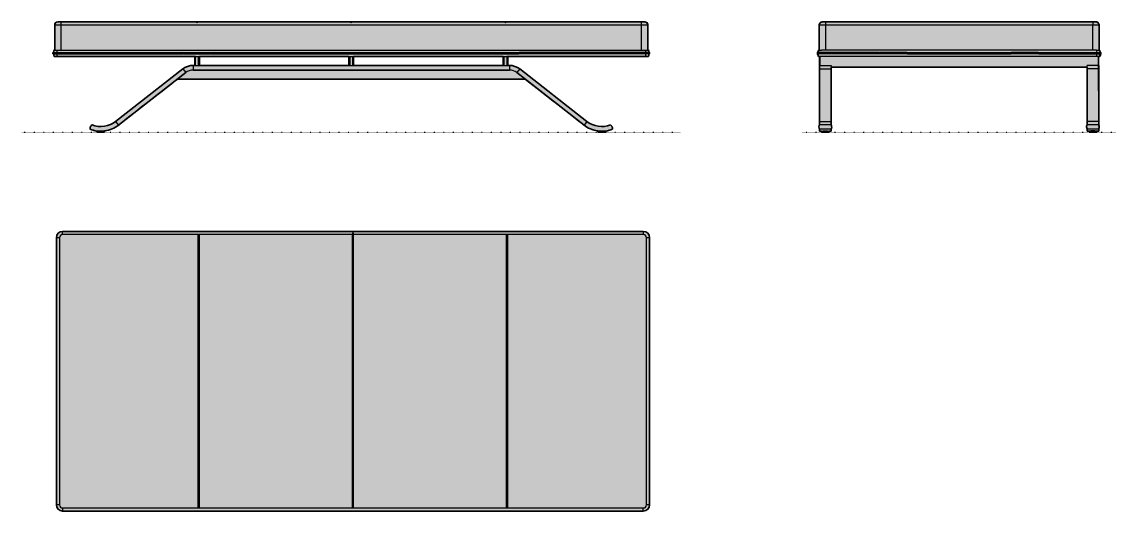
# Model space of a CAD drawing. Header units: millimetres. Extents: x 0 to 3485, y -1208 to 351.
import ezdxf

# ---------------------------------------------------------------- set-up
doc = ezdxf.new("R2010")
doc.units = ezdxf.units.MM
doc.linetypes.add('Dots', pattern=[1, 0, -1])
doc.layers.add('Blocks', color=7, linetype='Continuous')
doc.layers.add('Blocks$Fill', color=7, linetype='Continuous', true_color=0xffffff)
for name, color, linetype, lineweight, true_color in [('Blocks$Inner', 7, 'Continuous', 25, 0x007f00), ('Blocks$Outline', 7, 'Continuous', 35, 0xff3f3f), ('Groud', 7, 'Dots', 25, 0x243775)]:
    doc.layers.add(name, color=color, linetype=linetype, lineweight=lineweight, true_color=true_color)

# ---------------------------------------------------------------- blocks, each defined once
blk = doc.blocks.new('TK8 Daybed Side')
at = {"layer": 'Blocks$Fill', "extrusion": (0, 0, -1)}
h = blk.add_hatch(color=256, dxfattribs=at)
h.paths.add_polyline_path([(1547.3, 241.5), (1985.8, 241.5), (1988.9, 241.5), (1995.2, 241.5), (1995.3, 241.9), (1995.5, 242.3), (1995.6, 242.8), (1995.8, 243.3), (1995.9, 243.8), (1996, 244.3), (1996.3, 245.4), (1996.5, 246.5), (1996.6, 247.1), (1996.7, 247.6), (1996.7, 248.1), (1996.8, 248.6), (1996.8, 249.1), (1996.8, 249.5), (1996.8, 249.5), (1998.9, 249.5), (1998.9, 249.5), (1998.9, 253.5), (1998.9, 253.5), (1996.8, 253.5), (1996.8, 253.9), (1996.8, 254.3), (1996.7, 254.8), (1996.7, 255.3), (1996.6, 255.9), (1996.5, 256.4), (1996.3, 257.5), (1996, 258.6), (1995.9, 259.1), (1995.8, 259.7), (1995.6, 260.2), (1995.5, 260.6), (1995.3, 261.1), (1995.2, 261.4), (1995.2, 261.4), (1993.4, 261.4), (1993.4, 261.5), (1993.4, 341.3), (1993.4, 341.5), (1993.4, 341.8), (1993.3, 342), (1993.3, 342.3), (1993.3, 342.6), (1993.3, 342.8), (1993.2, 343), (1993.2, 343.3), (1993.1, 343.5), (1993.1, 343.8), (1993, 344), (1992.9, 344.2), (1992.8, 344.5), (1992.8, 344.7), (1992.7, 344.9), (1992.6, 345.2), (1992.5, 345.4), (1992.4, 345.6), (1992.3, 345.8), (1992.2, 346), (1992, 346.2), (1991.9, 346.5), (1991.8, 346.7), (1991.7, 346.9), (1991.5, 347.1), (1991.4, 347.3), (1991.2, 347.4), (1991.1, 347.6), (1990.9, 347.8), (1990.8, 348), (1990.6, 348.2), (1990.4, 348.3), (1990.3, 348.5), (1990.1, 348.7), (1989.9, 348.8), (1989.7, 349), (1989.6, 349.1), (1989.4, 349.3), (1989.2, 349.4), (1989, 349.6), (1988.8, 349.7), (1988.6, 349.8), (1988.4, 349.9), (1988.1, 350.1), (1987.9, 350.2), (1987.7, 350.3), (1987.5, 350.4), (1987.3, 350.5), (1987.1, 350.6), (1986.8, 350.7), (1986.6, 350.7), (1986.4, 350.8), (1986.1, 350.9), (1985.9, 350.9), (1985.6, 351), (1985.4, 351.1), (1985.2, 351.1), (1984.9, 351.1), (1984.7, 351.2), (1984.4, 351.2), (1984.2, 351.2), (1983.9, 351.2), (1983.6, 351.3), (1983.4, 351.3), (1983.4, 351.3), (1973.4, 351.3), (1973.4, 351.3), (1541.8, 351.3), (1541.8, 351.3), (1537.8, 351.3), (1537.8, 351.3), (1050.9, 351.3), (1050.9, 351.3), (1046.9, 351.3), (1046.8, 351.3), (559.9, 351.3), (559.9, 351.3), (555.9, 351.3), (555.9, 351.3), (124.3, 351.3), (124.3, 351.3), (114.3, 351.3), (114.1, 351.3), (113.9, 351.3), (113.7, 351.2), (113.6, 351.2), (113.4, 351.2), (113.2, 351.2), (113, 351.2), (112.8, 351.1), (112.6, 351.1), (112.4, 351.1), (112.3, 351), (112.1, 351), (111.9, 351), (111.7, 350.9), (111.5, 350.9), (111.4, 350.8), (111.2, 350.8), (111, 350.7), (110.8, 350.6), (110.7, 350.6), (110.5, 350.5), (110.3, 350.4), (110.2, 350.4), (110, 350.3), (109.8, 350.2), (109.7, 350.1), (109.5, 350), (109.4, 349.9), (109.2, 349.8), (109.1, 349.8), (108.9, 349.7), (108.8, 349.6), (108.5, 349.4), (108.3, 349.2), (108, 349), (107.8, 348.8), (107.6, 348.6), (107.3, 348.4), (107.1, 348.2), (106.9, 348), (106.7, 347.8), (106.5, 347.5), (106.3, 347.3), (106.1, 347.1), (106, 346.8), (105.8, 346.5), (105.6, 346.3), (105.5, 346), (105.3, 345.8), (105.2, 345.5), (105.1, 345.2), (105, 344.9), (104.9, 344.6), (104.7, 344.3), (104.7, 344), (104.6, 343.7), (104.5, 343.4), (104.4, 343.1), (104.4, 342.8), (104.3, 342.5), (104.3, 342.2), (104.3, 341.9), (104.3, 341.5), (104.3, 341.2), (104.3, 341.2), (104.3, 338.1), (104.3, 338.1), (104.3, 261.4), (104.3, 261.4), (102.6, 261.4), (102.5, 261.1), (102.3, 260.6), (102.2, 260.2), (102, 259.7), (101.9, 259.1), (101.7, 258.6), (101.5, 257.5), (101.3, 256.4), (101.2, 255.9), (101.1, 255.3), (101.1, 254.8), (101, 254.3), (101, 253.9), (101, 253.7), (101, 253.5), (98.9, 253.5), (98.9, 253.5), (98.9, 249.5), (98.9, 249.5), (101, 249.5), (101, 249.3), (101, 249.1), (101, 248.6), (101.1, 248.1), (101.1, 247.6), (101.2, 247.1), (101.3, 246.5), (101.5, 245.4), (101.7, 244.3), (101.9, 243.8), (102, 243.3), (102.2, 242.8), (102.3, 242.3), (102.5, 241.9), (102.6, 241.5), (103.1, 241.5), (112, 241.5), (112, 241.5), (550.4, 241.5), (550.4, 212.6), (545, 212.6), (544.5, 212.6), (544, 212.6), (543, 212.6), (542, 212.6), (541, 212.5), (539.9, 212.4), (538.9, 212.3), (537.8, 212.2), (536.7, 212), (535.6, 211.8), (534.5, 211.6), (533.3, 211.3), (532.2, 211), (531.1, 210.7), (530, 210.4), (528.9, 210), (527.7, 209.7), (526.6, 209.3), (525.5, 208.9), (524.4, 208.4), (523.4, 208), (522.3, 207.5), (521.3, 207), (520.3, 206.5), (519.3, 206), (518.3, 205.5), (517.3, 204.9), (516.4, 204.3), (515.6, 203.8), (514.7, 203.2), (513.9, 202.6), (513.1, 202), (512.8, 201.7), (512.4, 201.3), (512.4, 201.3), (298.5, 34.3), (297.6, 33.5), (296.7, 32.8), (295.8, 32), (294.9, 31.3), (293.9, 30.7), (292.9, 30), (291.9, 29.3), (290.9, 28.7), (289.8, 28.1), (288.8, 27.5), (287.7, 26.9), (286.6, 26.3), (285.5, 25.8), (284.4, 25.3), (282.2, 24.3), (279.8, 23.3), (277.5, 22.5), (275.1, 21.7), (272.6, 20.9), (270.2, 20.3), (267.7, 19.7), (265.2, 19.2), (262.7, 18.8), (260.1, 18.5), (257.6, 18.2), (255, 18), (252.5, 17.9), (249.9, 17.9), (247.4, 17.9), (244.9, 18.1), (242.4, 18.3), (239.9, 18.6), (238.7, 18.8), (237.5, 19), (236.3, 19.2), (235.1, 19.4), (233.9, 19.7), (232.8, 20), (231.6, 20.3), (230.4, 20.6), (229.3, 20.9), (228.2, 21.3), (227.1, 21.7), (226, 22.1), (224.9, 22.6), (223.8, 23), (223.7, 23), (223.7, 23.1), (223.6, 23.1), (223.6, 23.1), (223.6, 23.1), (223.5, 23.1), (223.5, 23.1), (223.5, 23.1), (223.5, 23.1), (223.5, 23.1), (223.4, 23.1), (223.4, 23.1), (223.4, 23.1), (223.4, 23.1), (223.3, 23.1), (223.3, 23.1), (223.3, 23.1), (223.3, 23.1), (223.3, 23.1), (223.2, 23.1), (223.2, 23.1), (223.2, 23), (223.2, 23), (223.2, 23), (223.1, 23), (223.1, 23), (223.1, 23), (223.1, 23), (223.1, 23), (223, 23), (223, 23), (223, 22.9), (222.9, 22.9), (222.9, 22.9), (221.8, 22), (221.6, 21.8), (221.3, 21.5), (221.1, 21.3), (220.8, 21), (220.7, 20.8), (220.5, 20.7), (220.3, 20.5), (220.2, 20.3), (219.9, 19.9), (219.6, 19.5), (219.3, 19.1), (219.1, 18.6), (218.8, 18.2), (218.7, 18), (218.6, 17.8), (218.4, 17.5), (218.3, 17.3), (218.2, 17), (218.1, 16.8), (217.9, 16.3), (217.7, 15.8), (217.6, 15.3), (217.5, 15), (217.4, 14.8), (217.3, 14.5), (217.3, 14.2), (217.2, 14), (217.2, 13.7), (217.1, 13.3), (217.1, 12.8), (217, 12.4), (217, 12), (217, 11.1), (216.9, 10.3), (217, 10.2), (217, 10.2), (217, 10.1), (217, 10.1), (217, 10.1), (217, 10.1), (217, 10.1), (217, 10), (217, 10), (217, 10), (217, 10), (217, 9.9), (217, 9.9), (217, 9.9), (217, 9.9), (217, 9.9), (217.1, 9.9), (217.1, 9.8), (217.1, 9.8), (217.1, 9.8), (217.1, 9.8), (217.1, 9.7), (217.1, 9.7), (217.1, 9.7), (217.2, 9.7), (217.2, 9.7), (217.2, 9.7), (217.2, 9.6), (217.2, 9.6), (217.2, 9.6), (217.2, 9.6), (217.2, 9.6), (217.3, 9.6), (217.3, 9.6), (217.3, 9.6), (217.3, 9.5), (217.3, 9.5), (217.4, 9.5), (217.4, 9.5), (217.4, 9.5), (217.4, 9.5), (217.5, 9.4), (217.5, 9.4), (217.6, 9.4), (218.8, 8.8), (220, 8.3), (221.3, 7.8), (222.5, 7.4), (223.8, 6.9), (225.1, 6.5), (226.4, 6.1), (227.7, 5.8), (229.1, 5.4), (230.4, 5.1), (231.8, 4.8), (233.1, 4.5), (235.9, 4), (238.7, 3.6), (238.7, 0), (251.1, 0), (263.6, 0), (263.6, 3.8), (266.7, 4.3), (269.8, 4.9), (272.9, 5.5), (275.9, 6.3), (278.9, 7.2), (281.8, 8.1), (284.7, 9.1), (287.6, 10.3), (289, 10.9), (290.4, 11.5), (291.7, 12.1), (293.1, 12.8), (294.4, 13.5), (295.8, 14.2), (297.1, 14.9), (298.3, 15.7), (299.6, 16.4), (300.8, 17.2), (302, 18.1), (303.2, 18.9), (304.4, 19.8), (305.5, 20.6), (306.7, 21.5), (307.7, 22.5), (307.7, 22.5), (495.6, 169.2), (1602.2, 169.2), (1790, 22.5), (1791.1, 21.5), (1792.3, 20.6), (1793.4, 19.8), (1794.6, 18.9), (1795.8, 18.1), (1797, 17.2), (1798.2, 16.4), (1799.5, 15.7), (1800.7, 14.9), (1802, 14.2), (1803.3, 13.5), (1804.7, 12.8), (1806, 12.1), (1807.4, 11.5), (1808.8, 10.9), (1810.2, 10.3), (1813.1, 9.1), (1816, 8.1), (1818.9, 7.2), (1821.9, 6.3), (1824.9, 5.5), (1828, 4.9), (1831.1, 4.3), (1834.2, 3.8), (1834.2, 0), (1846.7, 0), (1859.1, 0), (1859.1, 3.6), (1861.9, 4), (1864.7, 4.5), (1866, 4.8), (1867.4, 5.1), (1868.7, 5.4), (1870.1, 5.8), (1871.4, 6.1), (1872.7, 6.5), (1874, 6.9), (1875.3, 7.4), (1876.5, 7.8), (1877.8, 8.3), (1879, 8.8), (1880.2, 9.4), (1880.2, 9.4), (1880.3, 9.4), (1880.3, 9.4), (1880.3, 9.4), (1880.3, 9.4), (1880.4, 9.5), (1880.4, 9.5), (1880.4, 9.5), (1880.4, 9.5), (1880.4, 9.5), (1880.5, 9.5), (1880.5, 9.5), (1880.5, 9.5), (1880.5, 9.6), (1880.5, 9.6), (1880.5, 9.6), (1880.5, 9.6), (1880.6, 9.6), (1880.6, 9.6), (1880.6, 9.6), (1880.6, 9.7), (1880.6, 9.7), (1880.6, 9.7), (1880.6, 9.7), (1880.7, 9.7), (1880.7, 9.8), (1880.7, 9.8), (1880.7, 9.8), (1880.7, 9.8), (1880.7, 9.8), (1880.7, 9.8), (1880.7, 9.9), (1880.7, 9.9), (1880.8, 9.9), (1880.8, 9.9), (1880.8, 9.9), (1880.8, 10), (1880.8, 10), (1880.8, 10), (1880.8, 10), (1880.8, 10), (1880.8, 10.1), (1880.8, 10.1), (1880.8, 10.3), (1880.8, 11.5), (1880.8, 12), (1880.8, 12.3), (1880.8, 12.6), (1880.7, 12.9), (1880.7, 13.1), (1880.7, 13.4), (1880.6, 13.6), (1880.5, 14.1), (1880.4, 14.6), (1880.3, 15.1), (1880.1, 15.6), (1880, 16), (1879.9, 16.3), (1879.8, 16.5), (1879.7, 16.8), (1879.6, 17), (1879.5, 17.3), (1879.3, 17.5), (1879.2, 17.8), (1879.1, 18), (1878.8, 18.5), (1878.5, 19), (1878.4, 19.2), (1878.2, 19.4), (1878.1, 19.7), (1877.9, 19.9), (1877.7, 20.1), (1877.6, 20.3), (1877.4, 20.5), (1877.3, 20.7), (1876.9, 21), (1876.6, 21.3), (1876.3, 21.7), (1875.6, 22.3), (1874.9, 22.9), (1874.9, 22.9), (1874.9, 22.9), (1874.9, 22.9), (1874.9, 22.9), (1874.9, 22.9), (1874.9, 22.9), (1874.9, 22.9), (1874.8, 22.9), (1874.8, 22.9), (1874.8, 23), (1874.8, 23), (1874.8, 23), (1874.7, 23), (1874.7, 23), (1874.7, 23), (1874.7, 23), (1874.7, 23), (1874.7, 23), (1874.6, 23), (1874.6, 23), (1874.6, 23), (1874.6, 23), (1874.5, 23.1), (1874.5, 23.1), (1874.5, 23.1), (1874.5, 23.1), (1874.5, 23.1), (1874.4, 23.1), (1874.4, 23.1), (1874.4, 23.1), (1874.4, 23.1), (1874.4, 23.1), (1874.4, 23.1), (1874.3, 23.1), (1874.3, 23.1), (1874.3, 23.1), (1874.3, 23.1), (1874.3, 23.1), (1874.2, 23.1), (1874.2, 23.1), (1874.2, 23.1), (1874.2, 23.1), (1874.1, 23.1), (1874.1, 23), (1874, 23), (1872.9, 22.6), (1871.8, 22.1), (1870.7, 21.7), (1869.6, 21.3), (1868.5, 20.9), (1867.3, 20.6), (1866.2, 20.3), (1865, 20), (1863.9, 19.7), (1862.7, 19.4), (1861.5, 19.2), (1860.3, 19), (1859.1, 18.8), (1857.8, 18.6), (1855.4, 18.3), (1852.9, 18.1), (1850.4, 17.9), (1847.9, 17.9), (1845.3, 17.9), (1842.8, 18), (1840.2, 18.2), (1837.7, 18.5), (1835.1, 18.8), (1832.6, 19.2), (1830.1, 19.7), (1827.6, 20.3), (1825.1, 20.9), (1822.7, 21.7), (1820.3, 22.5), (1818, 23.3), (1815.6, 24.3), (1813.4, 25.3), (1812.3, 25.8), (1811.2, 26.3), (1810.1, 26.9), (1809, 27.5), (1807.9, 28.1), (1806.9, 28.7), (1805.9, 29.3), (1804.9, 30), (1803.9, 30.7), (1802.9, 31.3), (1802, 32), (1801.1, 32.8), (1800.1, 33.5), (1799.3, 34.3), (1799.2, 34.3), (1585.4, 201.3), (1585, 201.7), (1584.7, 202), (1583.9, 202.6), (1583.1, 203.2), (1582.2, 203.8), (1581.4, 204.3), (1580.4, 204.9), (1579.5, 205.5), (1578.5, 206), (1577.5, 206.5), (1576.5, 207), (1575.5, 207.5), (1574.4, 208), (1573.3, 208.4), (1572.3, 208.9), (1571.2, 209.3), (1570.1, 209.7), (1568.9, 210), (1567.8, 210.4), (1566.7, 210.7), (1565.6, 211), (1564.4, 211.3), (1563.3, 211.6), (1562.2, 211.8), (1561.1, 212), (1560, 212.2), (1558.9, 212.3), (1557.9, 212.4), (1556.8, 212.5), (1555.8, 212.6), (1554.8, 212.6), (1553.8, 212.6), (1553.3, 212.6), (1552.8, 212.6), (1552.8, 212.6), (1547.3, 212.6)], flags=0)
h.paths.add_polyline_path([(1056.4, 241.5), (1532.4, 241.5), (1532.4, 212.6), (1056.4, 212.6)], flags=0)
h.paths.add_polyline_path([(1041.4, 241.5), (1041.4, 212.6), (565.4, 212.6), (565.4, 241.5)], flags=0)
at = {"layer": 'Blocks$Inner'}
for points in [[(-1983.4, 351.3), (-1973.4, 351.3)], [(-1973.4, 351.3), (-1541.8, 351.3)], [(-1973.4, 351.3), (-1973.4, 341.3)], [(-1541.8, 351.3), (-1539.8, 348.3)], [(-1539.8, 348.3), (-1537.8, 351.3)], [(-1537.8, 351.3), (-1050.9, 351.3)], [(-1050.9, 351.3), (-1048.9, 348.3)], [(-1048.9, 348.3), (-1046.9, 351.3)], [(-1046.9, 351.3), (-559.9, 351.3)], [(-559.9, 351.3), (-557.9, 348.3)], [(-557.9, 348.3), (-555.9, 351.3)], [(-555.9, 351.3), (-124.3, 351.3)], [(-124.3, 351.3), (-114.3, 351.3)], [(-124.3, 341.3), (-124.3, 351.3)], [(-1993.4, 261.4), (-1993.4, 341.3)], [(-1973.4, 341.3), (-1993.4, 341.3)], [(-1973.4, 341.3), (-1973.4, 261.4)], [(-124.3, 341.3), (-1973.4, 341.3)], [(-124.3, 261.4), (-124.3, 341.3)], [(-104.3, 341.3), (-124.3, 341.3)], [(-104.3, 341.3), (-104.3, 261.4)], [(-1998.9, 253.5), (-1988.9, 253.5)], [(-1998.9, 253.5), (-1998.9, 249.5)], [(-1998.9, 249.5), (-1988.9, 249.5)], [(-1988.9, 253.5), (-1584.3, 253.5)], [(-1988.9, 253.5), (-1988.9, 249.5)], [(-1988.9, 249.5), (-1584.3, 249.5)], [(-1985.8, 261.4), (-112, 261.4)], [(-1584.3, 253.5), (-1582.3, 253.5)], [(-1582.3, 249.5), (-1584.3, 249.5)], [(-1582.3, 253.5), (-1497.4, 253.5)], [(-1582.3, 249.5), (-1497.4, 249.5)], [(-1497.4, 253.5), (-1495.5, 253.5)], [(-1495.5, 249.5), (-1497.4, 249.5)], [(-1495.5, 253.5), (-602.3, 253.5)], [(-1495.5, 249.5), (-602.3, 249.5)], [(-602.3, 253.5), (-600.3, 253.5)], [(-600.3, 249.5), (-602.3, 249.5)], [(-600.3, 253.5), (-515.5, 253.5)], [(-600.3, 249.5), (-515.5, 249.5)], [(-515.5, 253.5), (-513.5, 253.5)], [(-513.5, 249.5), (-515.5, 249.5)], [(-108.9, 253.5), (-513.5, 253.5)], [(-108.9, 249.5), (-513.5, 249.5)], [(-98.9, 253.5), (-108.9, 253.5)], [(-108.9, 249.5), (-108.9, 253.5)], [(-98.9, 249.5), (-108.9, 249.5)], [(-98.9, 249.5), (-98.9, 253.5)], [(-1985.8, 241.5), (-112, 241.5)], [(-1552.8, 212.6), (-1552.8, 197.6)], [(-1552.8, 212.6), (-545, 212.6)], [(-1547.3, 212.6), (-1547.3, 241.5)], [(-1532.4, 212.6), (-1532.4, 241.5)], [(-1056.4, 212.6), (-1056.4, 241.5)], [(-1041.4, 212.6), (-1041.4, 241.5)], [(-565.4, 212.6), (-565.4, 241.5)], [(-550.4, 212.6), (-550.4, 241.5)], [(-545, 212.6), (-545, 197.6)], [(-1799.3, 34.3), (-1585.4, 201.3)], [(-1790, 22.5), (-1576.2, 189.5)], [(-1585.4, 201.3), (-1576.2, 189.5)], [(-1552.8, 197.6), (-545, 197.6)], [(-512.4, 201.3), (-521.6, 189.5)], [(-521.6, 189.5), (-307.7, 22.5)], [(-512.4, 201.3), (-298.5, 34.3)], [(-1602.2, 169.2), (-495.6, 169.2)], [(-1859.1, 3.9), (-1859.1, 0)], [(-1834.2, 0), (-1834.2, 3.8)], [(-1799.3, 34.3), (-1790, 22.5)], [(-298.5, 34.3), (-307.7, 22.5)], [(-263.6, 3.8), (-263.6, 0)], [(-238.7, 0), (-238.7, 3.9)], [(-1859.1, 0), (-1846.7, 0)], [(-1846.7, 0), (-1834.2, 0)], [(-263.6, 0), (-251.1, 0)], [(-251.1, 0), (-238.7, 0)]]:
    blk.add_lwpolyline(points, dxfattribs=at)
for points in [[(-1534.9, 212.6), (-1534.9, 241.5), (-1053.8, 241.5), (-1053.8, 212.6)], [(-562.8, 212.6), (-1044, 212.6), (-1044, 241.5), (-562.8, 241.5)]]:
    blk.add_lwpolyline(points, close=True, dxfattribs=at)
for points, knots in [([(-101, 253.5), (-101, 255.6), (-101.8, 259.4), (-102.6, 261.4), (-102.6, 261.4), (-104.3, 261.4), (-104.3, 261.4), (-104.3, 261.4), (-104.3, 338.1), (-104.3, 338.1), (-104.3, 338.1), (-104.3, 341.2), (-104.3, 341.2), (-104.3, 346.7), (-108.7, 351.2), (-114.2, 351.2), (-114.2, 351.2), (-114.3, 351.3), (-114.3, 351.3), (-114.3, 351.3), (-124.3, 351.3), (-124.3, 351.3), (-124.3, 351.3), (-555.9, 351.3), (-555.9, 351.3), (-555.9, 351.3), (-559.9, 351.3), (-559.9, 351.3), (-559.9, 351.3), (-1046.9, 351.3), (-1046.9, 351.3), (-1046.9, 351.3), (-1050.9, 351.3), (-1050.9, 351.3), (-1050.9, 351.3), (-1537.8, 351.3), (-1537.8, 351.3), (-1537.8, 351.3), (-1541.8, 351.3), (-1541.8, 351.3), (-1541.8, 351.3), (-1973.4, 351.3), (-1973.4, 351.3), (-1973.4, 351.3), (-1983.4, 351.3), (-1983.4, 351.3), (-1988.9, 351.3), (-1993.4, 346.8), (-1993.4, 341.3), (-1993.4, 341.3), (-1993.4, 261.4), (-1993.4, 261.4), (-1993.4, 261.4), (-1995.2, 261.4), (-1995.2, 261.4), (-1996, 259.4), (-1996.8, 255.6), (-1996.8, 253.5), (-1996.8, 253.5), (-1998.9, 253.5), (-1998.9, 253.5), (-1998.9, 253.5), (-1998.9, 249.5), (-1998.9, 249.5), (-1998.9, 249.5), (-1996.8, 249.5), (-1996.8, 249.5), (-1996.8, 247.3), (-1996, 243.5), (-1995.2, 241.5), (-1995.1, 241.5), (-1995.1, 241.5), (-1995, 241.5), (-1994.7, 241.5), (-1994.3, 241.5), (-1993.8, 241.5), (-1993.3, 241.5), (-1992.6, 241.5), (-1991.8, 241.5), (-1990.9, 241.5), (-1990, 241.5), (-1988.9, 241.5), (-1987.9, 241.5), (-1986.9, 241.5), (-1985.8, 241.5), (-1985.8, 241.5), (-1544.7, 241.5), (-1544.7, 241.5), (-1544.7, 241.5), (-1544.7, 212.6), (-1544.7, 212.6), (-1544.7, 212.6), (-1552.8, 212.6), (-1552.8, 212.6), (-1562.9, 213.1), (-1577.8, 208), (-1585.4, 201.3), (-1585.4, 201.3), (-1799.3, 34.3), (-1799.3, 34.3), (-1817.9, 18.1), (-1851.3, 13), (-1874, 23), (-1874.1, 23), (-1874.2, 23.1), (-1874.3, 23.1), (-1874.4, 23.1), (-1874.5, 23.1), (-1874.6, 23), (-1874.7, 23), (-1874.8, 23), (-1874.9, 22.9), (-1874.9, 22.9), (-1874.9, 22.9), (-1874.9, 22.9), (-1875.8, 22.1), (-1876.8, 21.3), (-1877.6, 20.3), (-1878, 19.8), (-1878.4, 19.1), (-1878.8, 18.5), (-1879.2, 17.9), (-1879.5, 17.2), (-1879.8, 16.5), (-1880, 15.9), (-1880.2, 15.2), (-1880.4, 14.6), (-1880.6, 13.9), (-1880.7, 13.3), (-1880.8, 12.6), (-1880.8, 11.8), (-1880.8, 11.1), (-1880.8, 10.3), (-1880.8, 10.1), (-1880.8, 10), (-1880.8, 9.9), (-1880.7, 9.8), (-1880.7, 9.7), (-1880.6, 9.6), (-1880.5, 9.5), (-1880.4, 9.5), (-1880.3, 9.4), (-1880.3, 9.4), (-1880.2, 9.4), (-1880.2, 9.4), (-1853, -3), (-1812.7, 2.9), (-1790, 22.5), (-1790, 22.5), (-1576.2, 189.5), (-1576.2, 189.5), (-1570.8, 194.3), (-1560.1, 198), (-1552.8, 197.6), (-1552.8, 197.6), (-545, 197.6), (-545, 197.6), (-537.7, 198), (-527, 194.3), (-521.6, 189.5), (-521.6, 189.5), (-307.7, 22.5), (-307.7, 22.5), (-285.1, 2.9), (-244.8, -3), (-217.6, 9.4), (-217.5, 9.4), (-217.4, 9.5), (-217.3, 9.5), (-217.2, 9.6), (-217.2, 9.7), (-217.1, 9.8), (-217, 9.9), (-217, 10), (-217, 10.1), (-217, 10.1), (-217, 10.2), (-216.9, 10.3), (-217, 11.4), (-217, 12.6), (-217.2, 13.7), (-217.3, 14.4), (-217.5, 15.1), (-217.7, 15.8), (-218, 16.5), (-218.2, 17.1), (-218.6, 17.8), (-218.9, 18.4), (-219.2, 18.9), (-219.6, 19.5), (-220, 20), (-220.4, 20.5), (-220.8, 21), (-221.5, 21.7), (-222.2, 22.3), (-222.9, 22.9), (-223, 22.9), (-223.1, 23), (-223.2, 23), (-223.3, 23.1), (-223.4, 23.1), (-223.5, 23.1), (-223.6, 23.1), (-223.7, 23), (-223.8, 23), (-246.4, 13), (-279.8, 18.1), (-298.5, 34.3), (-298.5, 34.3), (-512.4, 201.3), (-512.4, 201.3), (-520, 208), (-534.9, 213.1), (-545, 212.6), (-545, 212.6), (-553, 212.6), (-553, 212.6), (-553, 212.6), (-553, 241.5), (-553, 241.5), (-553, 241.5), (-112, 241.5), (-112, 241.5), (-111.3, 241.5), (-110.6, 241.5), (-109.9, 241.5), (-108.9, 241.5), (-107.9, 241.5), (-107, 241.5), (-106.1, 241.5), (-105.3, 241.5), (-104.7, 241.5), (-104, 241.5), (-103.5, 241.5), (-103.1, 241.5), (-102.8, 241.5), (-102.7, 241.5), (-102.6, 241.5), (-101.8, 243.5), (-101, 247.3), (-101, 249.5), (-101, 249.5), (-98.9, 249.5), (-98.9, 249.5), (-98.9, 249.5), (-98.9, 253.5), (-98.9, 253.5), (-98.9, 253.5), (-101, 253.5), (-101, 253.5)], [0, 0, 0, 0, 1, 1, 1, 2, 2, 2, 3, 3, 3, 4, 4, 4, 5, 5, 5, 6, 6, 6, 7, 7, 7, 8, 8, 8, 9, 9, 9, 10, 10, 10, 11, 11, 11, 12, 12, 12, 13, 13, 13, 14, 14, 14, 15, 15, 15, 16, 16, 16, 17, 17, 17, 18, 18, 18, 19, 19, 19, 20, 20, 20, 21, 21, 21, 22, 22, 22, 23, 23, 23, 24, 24, 24, 25, 25, 25, 26, 26, 26, 27, 27, 27, 28, 28, 28, 29, 29, 29, 30, 30, 30, 31, 31, 31, 32, 32, 32, 33, 33, 33, 34, 34, 34, 35, 35, 35, 36, 36, 36, 37, 37, 37, 38, 38, 38, 39, 39, 39, 40, 40, 40, 41, 41, 41, 42, 42, 42, 43, 43, 43, 44, 44, 44, 45, 45, 45, 46, 46, 46, 47, 47, 47, 48, 48, 48, 49, 49, 49, 50, 50, 50, 51, 51, 51, 52, 52, 52, 53, 53, 53, 54, 54, 54, 55, 55, 55, 56, 56, 56, 57, 57, 57, 58, 58, 58, 59, 59, 59, 60, 60, 60, 61, 61, 61, 62, 62, 62, 63, 63, 63, 64, 64, 64, 65, 65, 65, 66, 66, 66, 67, 67, 67, 68, 68, 68, 69, 69, 69, 70, 70, 70, 71, 71, 71, 72, 72, 72, 73, 73, 73, 74, 74, 74, 75, 75, 75, 76, 76, 76, 77, 77, 77, 78, 78, 78, 79, 79, 79, 80, 80, 80, 81, 81, 81, 82, 82, 82, 83, 83, 83, 83]), ([(-1995.2, 261.4), (-1995.1, 261.4), (-1995, 261.4), (-1994.7, 261.4), (-1994.3, 261.4), (-1993.8, 261.4), (-1993.1, 261.4), (-1992.4, 261.4), (-1991.7, 261.4), (-1990.8, 261.4), (-1989.9, 261.4), (-1988.9, 261.4), (-1987.9, 261.4), (-1987.2, 261.4), (-1986.5, 261.4), (-1985.8, 261.4)], [0, 0, 0, 0, 1.8, 1.8, 1.8, 3.6, 3.6, 3.6, 5.4, 5.4, 5.4, 7.2, 7.2, 7.2, 9, 9, 9, 9]), ([(-112, 261.4), (-110.9, 261.4), (-109.9, 261.4), (-108.8, 261.4), (-107.8, 261.4), (-106.9, 261.4), (-106, 261.4), (-105.2, 261.4), (-104.5, 261.4), (-104, 261.4), (-103.4, 261.4), (-103, 261.4), (-102.8, 261.4), (-102.7, 261.4), (-102.6, 261.4), (-102.6, 261.4)], [0, 0, 0, 0, 1.8, 1.8, 1.8, 3.6, 3.6, 3.6, 5.4, 5.4, 5.4, 7.2, 7.2, 7.2, 9, 9, 9, 9]), ([(-1985.8, 241.5), (-1986.9, 241.5), (-1987.9, 241.5), (-1988.9, 241.5), (-1990, 241.5), (-1990.9, 241.5), (-1991.8, 241.5), (-1992.6, 241.5), (-1993.3, 241.5), (-1993.8, 241.5), (-1994.3, 241.5), (-1994.7, 241.5), (-1995, 241.5), (-1995.1, 241.5), (-1995.1, 241.5), (-1995.2, 241.5)], [0, 0, 0, 0, 1.8, 1.8, 1.8, 3.6, 3.6, 3.6, 5.4, 5.4, 5.4, 7.2, 7.2, 7.2, 9, 9, 9, 9]), ([(-102.6, 241.5), (-102.7, 241.5), (-102.8, 241.5), (-103.1, 241.5), (-103.5, 241.5), (-104, 241.5), (-104.7, 241.5), (-105.3, 241.5), (-106.1, 241.5), (-107, 241.5), (-107.9, 241.5), (-108.9, 241.5), (-109.9, 241.5), (-110.6, 241.5), (-111.3, 241.5), (-112, 241.5)], [0, 0, 0, 0, 1.8, 1.8, 1.8, 3.6, 3.6, 3.6, 5.4, 5.4, 5.4, 7.2, 7.2, 7.2, 9, 9, 9, 9]), ([(-1874.9, 22.9), (-1875.8, 22.1), (-1876.8, 21.3), (-1877.6, 20.3), (-1878, 19.8), (-1878.4, 19.1), (-1878.8, 18.5), (-1879.2, 17.9), (-1879.5, 17.2), (-1879.8, 16.5), (-1880, 15.9), (-1880.2, 15.2), (-1880.4, 14.6), (-1880.6, 13.9), (-1880.7, 13.3), (-1880.8, 12.6), (-1880.8, 11.8), (-1880.8, 11.1), (-1880.8, 10.3)], [0, 0, 0, 0, 1.833333, 1.833333, 1.833333, 3.666667, 3.666667, 3.666667, 5.5, 5.5, 5.5, 7.333333, 7.333333, 7.333333, 9.166667, 9.166667, 9.166667, 11, 11, 11, 11]), ([(-1880.8, 10.3), (-1880.8, 10.1), (-1880.8, 10), (-1880.8, 9.9), (-1880.7, 9.8), (-1880.7, 9.7), (-1880.6, 9.6), (-1880.5, 9.5), (-1880.4, 9.5), (-1880.3, 9.4), (-1880.3, 9.4), (-1880.2, 9.4), (-1880.2, 9.4)], [0, 0, 0, 0, 1.75, 1.75, 1.75, 3.5, 3.5, 3.5, 5.25, 5.25, 5.25, 7, 7, 7, 7]), ([(-1874, 23), (-1874.1, 23), (-1874.2, 23.1), (-1874.3, 23.1), (-1874.4, 23.1), (-1874.5, 23.1), (-1874.6, 23), (-1874.7, 23), (-1874.8, 23), (-1874.9, 22.9), (-1874.9, 22.9), (-1874.9, 22.9), (-1874.9, 22.9)], [0, 0, 0, 0, 1.75, 1.75, 1.75, 3.5, 3.5, 3.5, 5.25, 5.25, 5.25, 7, 7, 7, 7]), ([(-222.9, 22.9), (-223, 22.9), (-223.1, 23), (-223.2, 23), (-223.3, 23.1), (-223.4, 23.1), (-223.5, 23.1), (-223.6, 23.1), (-223.7, 23), (-223.8, 23)], [0, 0, 0, 0, 1.666667, 1.666667, 1.666667, 3.333333, 3.333333, 3.333333, 5, 5, 5, 5]), ([(-216.9, 10.3), (-217, 11.4), (-217, 12.6), (-217.2, 13.7), (-217.3, 14.4), (-217.5, 15.1), (-217.7, 15.8), (-218, 16.5), (-218.2, 17.1), (-218.6, 17.8), (-218.9, 18.4), (-219.2, 18.9), (-219.6, 19.5), (-220, 20), (-220.4, 20.5), (-220.8, 21), (-221.5, 21.7), (-222.2, 22.3), (-222.9, 22.9)], [0, 0, 0, 0, 1.833333, 1.833333, 1.833333, 3.666667, 3.666667, 3.666667, 5.5, 5.5, 5.5, 7.333333, 7.333333, 7.333333, 9.166667, 9.166667, 9.166667, 11, 11, 11, 11]), ([(-217.6, 9.4), (-217.5, 9.4), (-217.4, 9.5), (-217.3, 9.5), (-217.2, 9.6), (-217.2, 9.7), (-217.1, 9.8), (-217, 9.9), (-217, 10), (-217, 10.1), (-217, 10.1), (-217, 10.2), (-216.9, 10.3)], [0, 0, 0, 0, 1.75, 1.75, 1.75, 3.5, 3.5, 3.5, 5.25, 5.25, 5.25, 7, 7, 7, 7])]:
    blk.add_open_spline(points, degree=3, knots=knots, dxfattribs=at)
for points in [[(-1983.4, 351.3), (-1988.9, 351.3), (-1993.4, 346.8), (-1993.4, 341.3)], [(-104.3, 341.3), (-104.3, 346.8), (-108.8, 351.3), (-114.3, 351.3)], [(-1995.2, 261.4), (-1996, 259.4), (-1996.8, 255.6), (-1996.8, 253.5)], [(-1996.8, 249.5), (-1996.8, 247.3), (-1996, 243.5), (-1995.2, 241.5)], [(-1985.8, 261.4), (-1986.3, 259.4), (-1986.8, 255.6), (-1986.9, 253.5)], [(-1986.9, 249.5), (-1986.8, 247.3), (-1986.3, 243.5), (-1985.8, 241.5)], [(-110.9, 253.5), (-111, 255.6), (-111.5, 259.4), (-112, 261.4)], [(-112, 241.5), (-111.5, 243.5), (-111, 247.3), (-110.9, 249.5)], [(-101, 253.5), (-101, 255.6), (-101.8, 259.4), (-102.6, 261.4)], [(-102.6, 241.5), (-101.8, 243.5), (-101, 247.3), (-101, 249.5)], [(-1552.8, 212.6), (-1562.9, 213.1), (-1577.8, 208), (-1585.4, 201.3)], [(-512.4, 201.3), (-520, 208), (-534.9, 213.1), (-545, 212.6)], [(-1552.8, 197.6), (-1560.1, 198), (-1570.8, 194.3), (-1576.2, 189.5)], [(-521.6, 189.5), (-527, 194.3), (-537.7, 198), (-545, 197.6)], [(-1880.2, 9.4), (-1853, -3), (-1812.7, 2.9), (-1790, 22.5)], [(-1874, 23), (-1851.3, 13), (-1817.9, 18.1), (-1799.3, 34.3)], [(-307.7, 22.5), (-285.1, 2.9), (-244.8, -3), (-217.6, 9.4)], [(-298.5, 34.3), (-279.8, 18.1), (-246.4, 13), (-223.8, 23)]]:
    blk.add_open_spline(points, degree=3, dxfattribs=at)
at = {"layer": 'Blocks$Outline'}
for points in [[(-1547.3, 212.6), (-1547.3, 241.5)], [(-1056.4, 241.5), (-1532.4, 241.5)], [(-1532.4, 241.5), (-1532.4, 212.6)], [(-1532.4, 212.6), (-1056.4, 212.6)], [(-1056.4, 212.6), (-1056.4, 241.5)], [(-1041.4, 241.5), (-1041.4, 212.6)], [(-565.4, 241.5), (-1041.4, 241.5)], [(-1041.4, 212.6), (-565.4, 212.6)], [(-565.4, 212.6), (-565.4, 241.5)], [(-550.4, 241.5), (-550.4, 212.6)], [(-495.6, 169.2), (-1602.2, 169.2)], [(-1859.1, 0), (-1859.1, 3.6)], [(-1834.2, 3.8), (-1834.2, 0)], [(-263.6, 0), (-263.6, 3.8)], [(-238.7, 3.6), (-238.7, 0)], [(-1846.7, 0), (-1859.1, 0)], [(-1834.2, 0), (-1846.7, 0)], [(-251.1, 0), (-263.6, 0)], [(-238.7, 0), (-251.1, 0)]]:
    blk.add_lwpolyline(points, dxfattribs=at)
for points, knots in [([(-1547.3, 241.5), (-1584, 241.5), (-1985.8, 241.5), (-1985.8, 241.5), (-1986.9, 241.5), (-1987.9, 241.5), (-1988.9, 241.5), (-1990, 241.5), (-1990.9, 241.5), (-1991.8, 241.5), (-1992.6, 241.5), (-1993.3, 241.5), (-1993.8, 241.5), (-1994.3, 241.5), (-1994.7, 241.5), (-1995, 241.5), (-1995.1, 241.5), (-1995.1, 241.5), (-1995.2, 241.5), (-1996, 243.5), (-1996.8, 247.3), (-1996.8, 249.5), (-1996.8, 249.5), (-1998.9, 249.5), (-1998.9, 249.5), (-1998.9, 249.5), (-1998.9, 253.5), (-1998.9, 253.5), (-1998.9, 253.5), (-1996.8, 253.5), (-1996.8, 253.5), (-1996.8, 255.6), (-1996, 259.4), (-1995.2, 261.4), (-1995.2, 261.4), (-1993.4, 261.4), (-1993.4, 261.4), (-1993.4, 261.4), (-1993.4, 341.3), (-1993.4, 341.3), (-1993.4, 346.8), (-1988.9, 351.3), (-1983.4, 351.3), (-1983.4, 351.3), (-1973.4, 351.3), (-1973.4, 351.3), (-1973.4, 351.3), (-1541.8, 351.3), (-1541.8, 351.3), (-1541.8, 351.3), (-1537.8, 351.3), (-1537.8, 351.3), (-1537.8, 351.3), (-1050.9, 351.3), (-1050.9, 351.3), (-1050.9, 351.3), (-1046.9, 351.3), (-1046.9, 351.3), (-1046.9, 351.3), (-559.9, 351.3), (-559.9, 351.3), (-559.9, 351.3), (-555.9, 351.3), (-555.9, 351.3), (-555.9, 351.3), (-124.3, 351.3), (-124.3, 351.3), (-124.3, 351.3), (-114.3, 351.3), (-114.3, 351.3)], [-28.954363, -28.954363, -28.954363, -28.954363, -28, -28, -28, -27, -27, -27, -26, -26, -26, -25, -25, -25, -24, -24, -24, -23, -23, -23, -22, -22, -22, -21, -21, -21, -20, -20, -20, -19, -19, -19, -18, -18, -18, -17, -17, -17, -16, -16, -16, -15, -15, -15, -14, -14, -14, -13, -13, -13, -12, -12, -12, -11, -11, -11, -10, -10, -10, -9, -9, -9, -8, -8, -8, -7, -7, -7, -6, -6, -6, -6]), ([(-108.8, 349.6), (-106, 347.8), (-104.3, 344.7), (-104.3, 341.2), (-104.3, 341.2), (-104.3, 338.1), (-104.3, 338.1), (-104.3, 338.1), (-104.3, 261.4), (-104.3, 261.4), (-104.3, 261.4), (-102.6, 261.4), (-102.6, 261.4), (-101.8, 259.4), (-101, 255.6), (-101, 253.5)], [-4.632812, -4.632812, -4.632812, -4.632812, -4, -4, -4, -3, -3, -3, -2, -2, -2, -1, -1, -1, 0, 0, 0, 0]), ([(-101, 253.5), (-101, 253.5), (-98.9, 253.5), (-98.9, 253.5), (-98.9, 253.5), (-98.9, 249.5), (-98.9, 249.5), (-98.9, 249.5), (-101, 249.5), (-101, 249.5), (-101, 247.3), (-101.8, 243.5), (-102.6, 241.5), (-102.7, 241.5), (-102.8, 241.5), (-103.1, 241.5), (-103.5, 241.5), (-104, 241.5), (-104.7, 241.5), (-105.3, 241.5), (-106.1, 241.5), (-107, 241.5), (-107.9, 241.5), (-108.9, 241.5), (-109.9, 241.5), (-110.6, 241.5), (-111.3, 241.5), (-112, 241.5), (-112, 241.5), (-514.7, 241.5), (-550.4, 241.5)], [-83, -83, -83, -83, -82, -82, -82, -81, -81, -81, -80, -80, -80, -79, -79, -79, -78, -78, -78, -77, -77, -77, -76, -76, -76, -75, -75, -75, -74, -74, -74, -73.044313, -73.044313, -73.044313, -73.044313]), ([(-1859.1, 3.6), (-1866.6, 4.6), (-1873.8, 6.5), (-1880.2, 9.4), (-1880.2, 9.4), (-1880.3, 9.4), (-1880.3, 9.4), (-1880.4, 9.5), (-1880.5, 9.5), (-1880.6, 9.6), (-1880.7, 9.7), (-1880.7, 9.8), (-1880.8, 9.9), (-1880.8, 10), (-1880.8, 10.1), (-1880.8, 10.3), (-1880.8, 11.1), (-1880.8, 11.8), (-1880.8, 12.6), (-1880.7, 13.3), (-1880.6, 13.9), (-1880.4, 14.6), (-1880.2, 15.2), (-1880, 15.9), (-1879.8, 16.5), (-1879.5, 17.2), (-1879.2, 17.9), (-1878.8, 18.5), (-1878.4, 19.1), (-1878, 19.8), (-1877.6, 20.3), (-1876.8, 21.3), (-1875.8, 22.1), (-1874.9, 22.9), (-1874.9, 22.9), (-1874.9, 22.9), (-1874.9, 22.9), (-1874.8, 23), (-1874.7, 23), (-1874.6, 23), (-1874.5, 23.1), (-1874.4, 23.1), (-1874.3, 23.1), (-1874.2, 23.1), (-1874.1, 23), (-1874, 23), (-1851.3, 13), (-1817.9, 18.1), (-1799.3, 34.3), (-1799.3, 34.3), (-1585.4, 201.3), (-1585.4, 201.3), (-1577.8, 208), (-1562.9, 213.1), (-1552.8, 212.6), (-1552.8, 212.6), (-1549.7, 212.6), (-1547.3, 212.6)], [-48.236135, -48.236135, -48.236135, -48.236135, -48, -48, -48, -47, -47, -47, -46, -46, -46, -45, -45, -45, -44, -44, -44, -43, -43, -43, -42, -42, -42, -41, -41, -41, -40, -40, -40, -39, -39, -39, -38, -38, -38, -37, -37, -37, -36, -36, -36, -35, -35, -35, -34, -34, -34, -33, -33, -33, -32, -32, -32, -31, -31, -31, -30.38281, -30.38281, -30.38281, -30.38281]), ([(-550.4, 212.6), (-548.1, 212.6), (-545, 212.6), (-545, 212.6), (-534.9, 213.1), (-520, 208), (-512.4, 201.3), (-512.4, 201.3), (-298.5, 34.3), (-298.5, 34.3), (-279.8, 18.1), (-246.4, 13), (-223.8, 23), (-223.7, 23), (-223.6, 23.1), (-223.5, 23.1), (-223.4, 23.1), (-223.3, 23.1), (-223.2, 23), (-223.1, 23), (-223, 22.9), (-222.9, 22.9), (-222.2, 22.3), (-221.5, 21.7), (-220.8, 21), (-220.4, 20.5), (-220, 20), (-219.6, 19.5), (-219.2, 18.9), (-218.9, 18.4), (-218.6, 17.8), (-218.2, 17.1), (-218, 16.5), (-217.7, 15.8), (-217.5, 15.1), (-217.3, 14.4), (-217.2, 13.7), (-217, 12.6), (-217, 11.4), (-216.9, 10.3), (-217, 10.2), (-217, 10.1), (-217, 10.1), (-217, 10), (-217, 9.9), (-217.1, 9.8), (-217.2, 9.7), (-217.2, 9.6), (-217.3, 9.5), (-217.4, 9.5), (-217.5, 9.4), (-217.6, 9.4), (-224, 6.5), (-231.2, 4.6), (-238.7, 3.6)], [-71.626195, -71.626195, -71.626195, -71.626195, -71, -71, -71, -70, -70, -70, -69, -69, -69, -68, -68, -68, -67, -67, -67, -66, -66, -66, -65, -65, -65, -64, -64, -64, -63, -63, -63, -62, -62, -62, -61, -61, -61, -60, -60, -60, -59, -59, -59, -58, -58, -58, -57, -57, -57, -56, -56, -56, -55, -55, -55, -54.763875, -54.763875, -54.763875, -54.763875]), ([(-1602.2, 169.2), (-1602.2, 169.2), (-1659.3, 124.6), (-1790, 22.5), (-1790, 22.5), (-1801.5, 12.5), (-1817.6, 6.1), (-1834.2, 3.8)], [-49.782012, -49.782012, -49.782012, -49.782012, -49.782008, -49, -49, -49, -48.491956, -48.491956, -48.491956, -48.491956]), ([(-263.6, 3.8), (-280.2, 6.1), (-296.2, 12.5), (-307.7, 22.5), (-307.7, 22.5), (-438.5, 124.6), (-495.6, 169.2)], [-54.508055, -54.508055, -54.508055, -54.508055, -54, -54, -54, -53.217987, -53.217987, -53.217987, -53.217987])]:
    blk.add_open_spline(points, degree=3, knots=knots, dxfattribs=at)
blk.add_open_spline([(-114.3, 351.3), (-112.3, 351.3), (-110.3, 350.6), (-108.8, 349.6)], degree=3, dxfattribs=at)
blk = doc.blocks.new('TK8 Daybed End')
at = {"layer": 'Blocks$Fill', "extrusion": (0, 0, -1)}
blk.add_hatch(color=256, dxfattribs=at).paths.add_polyline_path([(913.6, 0), (913.6, -0.1), (913.6, -0.1), (923.2, 0), (938.5, 0), (938.5, 0.1), (938.6, 0.1), (938.6, 0.1), (938.5, 2.1), (938.5, 3), (939.3, 3), (944.4, 3), (944.4, 8.6), (944.5, 9.5), (944.5, 9.5), (944.5, 9.6), (944.5, 9.6), (944.5, 9.7), (944.6, 9.9), (944.6, 10.2), (944.9, 10.6), (945.1, 11.2), (945.3, 11.5), (945.5, 11.9), (945.6, 12.3), (945.8, 12.8), (945.9, 13.2), (946, 13.7), (946.2, 14.1), (946.2, 14.4), (946.3, 14.6), (946.3, 14.9), (946.4, 15.1), (946.4, 15.4), (946.4, 15.6), (946.5, 15.9), (946.5, 16.2), (946.5, 16.4), (946.5, 16.7), (946.5, 16.9), (946.5, 17.2), (946.5, 17.4), (946.4, 17.7), (946.4, 18), (946.3, 18.2), (946.3, 18.5), (946.2, 18.8), (946.2, 19), (946.1, 19.3), (946, 19.8), (945.8, 20.3), (945.7, 20.8), (945.5, 21.2), (945.3, 21.7), (945.2, 22.1), (945, 22.4), (944.7, 23.1), (944.4, 23.6), (944.4, 34.3), (944.4, 201.3), (944.4, 212.6), (944.3, 212.6), (944.3, 240.9), (944.3, 240.9), (947.6, 241.5), (947.6, 241.5), (948, 242.2), (948.4, 243), (948.9, 244.1), (949.4, 245.3), (949.7, 246), (949.9, 246.7), (950.1, 247.4), (950.4, 248.1), (950.5, 248.4), (950.5, 248.8), (950.6, 249.1), (950.7, 249.5), (951, 249.5), (951, 253.5), (950.6, 253.5), (950.5, 253.7), (950.4, 254), (950.3, 254.2), (950.2, 254.5), (950, 254.7), (949.9, 255), (949.8, 255.2), (949.6, 255.5), (949.3, 256), (949, 256.5), (948.7, 256.9), (948.4, 257.4), (948.2, 258.5), (948, 259.1), (947.9, 259.6), (947.7, 260.1), (947.6, 260.6), (947.4, 261), (947.4, 261.3), (947.3, 261.4), (945.5, 261.4), (945.5, 341.3), (945.5, 341.5), (945.5, 341.7), (945.4, 341.8), (945.4, 342), (945.4, 342.2), (945.4, 342.4), (945.4, 342.6), (945.4, 342.7), (945.3, 342.9), (945.3, 343), (945.3, 343.1), (945.3, 343.3), (945.3, 343.4), (945.2, 343.5), (945.2, 343.7), (945.2, 343.8), (945.1, 344), (945.1, 344.1), (945, 344.2), (945, 344.4), (944.9, 344.5), (944.9, 344.7), (944.8, 344.8), (944.8, 345), (944.7, 345.1), (944.6, 345.3), (944.5, 345.5), (944.5, 345.6), (944.4, 345.8), (944.3, 346), (944.2, 346.1), (944.1, 346.3), (944, 346.4), (943.9, 346.6), (943.8, 346.7), (943.7, 346.9), (943.6, 347), (943.5, 347.2), (943.4, 347.3), (943.3, 347.5), (943.2, 347.6), (943.1, 347.7), (943, 347.9), (942.9, 348), (942.7, 348.1), (942.6, 348.3), (942.5, 348.4), (942.4, 348.5), (942.2, 348.6), (942.1, 348.8), (942, 348.9), (941.8, 349), (941.7, 349.1), (941.5, 349.2), (941.4, 349.3), (941.3, 349.4), (941.1, 349.5), (941, 349.6), (940.8, 349.7), (940.7, 349.8), (940.5, 349.9), (940.3, 350), (940.2, 350.1), (940, 350.2), (939.9, 350.2), (939.7, 350.3), (939.5, 350.4), (939.4, 350.5), (939.2, 350.5), (939, 350.6), (938.9, 350.7), (938.7, 350.7), (938.5, 350.8), (938.3, 350.8), (938.2, 350.9), (938, 350.9), (937.8, 351), (937.6, 351), (937.4, 351.1), (937.3, 351.1), (937.1, 351.1), (936.9, 351.2), (936.7, 351.2), (936.5, 351.2), (936.3, 351.2), (936.1, 351.2), (935.9, 351.2), (935.8, 351.3), (935.5, 351.3), (935.1, 351.3), (934.8, 351.3), (934.5, 351.3), (934.5, 351.3), (934.5, 351.3), (934.4, 351.3), (934.1, 351.3), (932.9, 351.3), (928.1, 351.3), (909.8, 351.3), (842.8, 351.3), (624.6, 351.3), (74.3, 351.3), (64.3, 351.3), (64.1, 351.3), (63.9, 351.3), (63.8, 351.2), (63.6, 351.2), (63.4, 351.2), (63.2, 351.2), (63, 351.2), (62.9, 351.2), (62.7, 351.1), (62.5, 351.1), (62.3, 351.1), (62.2, 351), (62, 351), (61.8, 351), (61.6, 350.9), (61.4, 350.8), (61.1, 350.8), (60.9, 350.7), (60.6, 350.6), (60.4, 350.5), (60.1, 350.4), (59.8, 350.2), (59.6, 350.1), (59.3, 350), (59, 349.8), (58.9, 349.7), (58.7, 349.6), (58.6, 349.5), (58.4, 349.4), (58.3, 349.3), (58.1, 349.2), (58, 349.1), (57.9, 349), (57.7, 348.9), (57.6, 348.7), (57.4, 348.6), (57.3, 348.5), (57.2, 348.3), (57, 348.2), (56.9, 348.1), (56.8, 347.9), (56.7, 347.8), (56.5, 347.6), (56.4, 347.4), (56.3, 347.3), (56.2, 347.1), (56, 346.9), (55.9, 346.7), (55.8, 346.5), (55.7, 346.3), (55.6, 346.1), (55.5, 345.9), (55.3, 345.6), (55.2, 345.3), (55.1, 345), (55, 344.7), (54.8, 344.4), (54.8, 344.1), (54.7, 343.8), (54.6, 343.5), (54.5, 343.2), (54.5, 342.9), (54.4, 342.6), (54.4, 342.3), (54.4, 341.9), (54.3, 341.6), (54.3, 341.3), (54.3, 261.4), (52.6, 261.4), (52.5, 261.1), (52.3, 260.7), (52.2, 260.3), (52.1, 259.9), (51.8, 259), (51.6, 258.1), (51.3, 257.6), (51, 257.1), (50.7, 256.5), (50.5, 256.2), (50.4, 255.9), (50.2, 255.6), (50.1, 255.3), (50, 255), (49.8, 254.7), (49.7, 254.4), (49.6, 254.1), (49.5, 253.8), (49.4, 253.5), (48.9, 253.5), (48.9, 250.3), (48.9, 250.1), (48.9, 249.5), (48.9, 249.5), (48.9, 249.2), (49, 249), (49, 248.7), (49.1, 248.5), (49.1, 248.2), (49.2, 248), (49.2, 247.7), (49.3, 247.5), (49.4, 247.2), (49.5, 247), (49.6, 246.8), (49.7, 246.5), (49.8, 246.3), (49.9, 246.1), (50, 245.8), (50.1, 245.6), (50.2, 245.4), (50.3, 245.2), (50.6, 244.7), (50.9, 244.3), (51.1, 243.9), (51.4, 243.5), (51.7, 243.1), (52, 242.7), (52.3, 242.3), (52.4, 241.9), (52.5, 241.7), (52.6, 241.5), (53, 241.5), (53.5, 241), (54, 240.5), (54.4, 240.1), (54.8, 239.7), (55.2, 239.4), (55.5, 239.2), (55.9, 238.9), (55.9, 213.8), (55.9, 212.6), (55.4, 212.6), (55.4, 201.3), (55.4, 58.9), (55.3, 23.1), (55.3, 23.1), (55.2, 22.9), (55.2, 22.9), (55.2, 22.9), (55.2, 22.9), (55.2, 22.9), (55.2, 22.9), (54.8, 22), (54.7, 21.7), (54.6, 21.3), (54.4, 21), (54.4, 20.8), (54.3, 20.7), (54.3, 20.5), (54.2, 20.3), (54.2, 20.1), (54.1, 19.9), (54.1, 19.7), (54.1, 19.5), (54, 19.2), (54, 19), (54, 18.8), (53.9, 18.2), (53.9, 17.9), (53.9, 17.5), (53.9, 17.2), (53.8, 16.8), (53.8, 16.5), (53.8, 16.3), (53.8, 16.2), (53.8, 16), (53.8, 15.9), (53.8, 15.8), (53.8, 15.8), (53.8, 15.8), (53.8, 15.7), (53.8, 15.7), (53.8, 15.5), (53.8, 15.4), (53.9, 15.1), (54, 14.7), (54.2, 13.8), (54.4, 12.9), (54.5, 12.6), (54.6, 12.1), (54.8, 11.5), (55.4, 9.4), (55.4, 9.4), (55.4, 8.3), (55.4, 3), (61, 3), (61.3, 3), (61.3, 3), (61.4, 0.2), (61.4, 0), (61.4, 0), (61.4, 0), (61.4, 0), (67.7, 0), (86.3, 0), (86.3, 2.9), (89.5, 3), (92.2, 3), (92.2, 9.4), (92.3, 9.5), (92.3, 9.5), (92.3, 9.6), (92.3, 9.6), (92.3, 9.7), (92.4, 9.9), (92.5, 10.3), (92.5, 10.4), (92.8, 11.1), (93, 11.8), (93.3, 12.6), (93.4, 13), (93.5, 13.5), (93.6, 13.9), (93.7, 14.4), (93.8, 14.9), (93.9, 15.4), (94, 15.8), (94, 16.1), (94, 16.3), (94.1, 16.5), (94.1, 16.8), (94.1, 17), (94.1, 17.2), (94.1, 17.5), (94.1, 17.8), (94, 18.1), (94, 18.3), (94, 18.6), (93.9, 18.9), (93.9, 19.1), (93.8, 19.4), (93.8, 19.6), (93.7, 19.8), (93.6, 20.1), (93.5, 20.3), (93.5, 20.5), (93.4, 20.7), (93.3, 20.9), (93.2, 21.1), (93.1, 21.3), (93, 21.6), (92.9, 21.8), (92.8, 22), (92.6, 22.5), (92.4, 22.9), (92.2, 22.9), (92.1, 23), (92.1, 23), (92.1, 23), (92.1, 23.1), (92.2, 23.1), (92.2, 34.3), (92.2, 149.9), (92.3, 206.5), (92.3, 206.5), (907.4, 206.9), (907.4, 206.9), (907.4, 22.9), (907.4, 22.9), (907.4, 22.9), (907.4, 22.9), (907.4, 22.9), (907.4, 22.9), (907, 22), (906.9, 21.7), (906.8, 21.3), (906.6, 21), (906.6, 20.8), (906.5, 20.7), (906.5, 20.5), (906.4, 20.3), (906.4, 20.1), (906.4, 20), (906.3, 19.6), (906.2, 19.2), (906.2, 18.8), (906.1, 18.4), (906, 18), (905.9, 17.6), (905.9, 17.2), (905.8, 16.8), (905.8, 16.4), (905.8, 16), (905.8, 15.8), (905.8, 15.5), (905.8, 15.2), (905.8, 14.9), (905.8, 14.6), (905.8, 14.3), (905.9, 14), (905.9, 13.7), (906, 13.5), (906, 13.2), (906.1, 12.9), (906.2, 12.6), (906.2, 12.4), (906.3, 12.1), (906.4, 11.9), (906.4, 11.7), (906.6, 11.2), (906.8, 10.8), (906.9, 10.5), (907.1, 10.2), (907.2, 9.9), (907.3, 9.7), (907.4, 9.5), (907.4, 9.4), (907.4, 9.4), (907.4, 9.4), (907.6, 6.5), (907.6, 3), (913.6, 3), (913.6, 0)], flags=0)
at = {"layer": 'Blocks$Inner'}
for points in [[(-935.5, 351.3), (-925.5, 351.3)], [(-925.5, 351.3), (-925.5, 341.3)], [(-925.5, 351.3), (-74.3, 351.3)], [(-74.3, 351.3), (-64.3, 351.3)], [(-74.3, 351.3), (-74.3, 341.3)], [(-925.5, 341.3), (-945.5, 341.3)], [(-945.5, 261.4), (-945.5, 341.3)], [(-925.5, 341.3), (-925.5, 261.4)], [(-74.3, 341.3), (-925.5, 341.3)], [(-54.3, 341.3), (-74.3, 341.3)], [(-74.3, 261.4), (-74.3, 341.3)], [(-54.3, 341.3), (-54.3, 261.4)], [(-941, 253.5), (-951, 253.5)], [(-951, 249.5), (-951, 253.5)], [(-941, 249.5), (-951, 249.5)], [(-753.4, 253.5), (-941, 253.5)], [(-753.4, 249.5), (-941, 249.5)], [(-62, 261.4), (-937.9, 261.4)], [(-753.4, 253.5), (-751.4, 253.5)], [(-751.4, 249.5), (-753.4, 249.5)], [(-666.6, 253.5), (-751.4, 253.5)], [(-666.6, 249.5), (-751.4, 249.5)], [(-666.6, 253.5), (-664.6, 253.5)], [(-664.6, 249.5), (-666.6, 249.5)], [(-664.6, 253.5), (-335.3, 253.5)], [(-664.6, 249.5), (-335.3, 249.5)], [(-335.3, 253.5), (-333.3, 253.5)], [(-333.3, 249.5), (-335.3, 249.5)], [(-248.5, 253.5), (-333.3, 253.5)], [(-248.5, 249.5), (-333.3, 249.5)], [(-248.5, 253.5), (-246.5, 253.5)], [(-246.5, 249.5), (-248.5, 249.5)], [(-246.5, 253.5), (-58.9, 253.5)], [(-246.5, 249.5), (-58.9, 249.5)], [(-58.9, 253.5), (-48.9, 253.5)], [(-58.9, 253.5), (-58.9, 249.5)], [(-58.9, 249.5), (-48.9, 249.5)], [(-48.9, 253.5), (-48.9, 249.5)], [(-944.4, 212.6), (-907.6, 212.6)], [(-944.4, 212.6), (-944.4, 201.3)], [(-944, 241.5), (-944, 212.6)], [(-62, 241.5), (-937.9, 241.5)], [(-907.6, 212.6), (-907.6, 201.3)], [(-907.6, 212.6), (-907.6, 212.6)], [(-92.3, 212.6), (-92.2, 212.6)], [(-55.4, 212.6), (-92.2, 212.6)], [(-92.2, 201.3), (-92.2, 212.6)], [(-55.9, 212.6), (-55.9, 241.5)], [(-55.4, 201.3), (-55.4, 212.6)], [(-944.4, 201.3), (-907.6, 201.3)], [(-944.4, 201.3), (-944.4, 34.3)], [(-907.6, 201.3), (-907.6, 34.3)], [(-906.1, 206.6), (-92.6, 206.6)], [(-92.2, 34.3), (-92.2, 201.3)], [(-55.4, 201.3), (-92.2, 201.3)], [(-55.4, 34.3), (-55.4, 201.3)], [(-944.7, 10.3), (-907.4, 10.3)], [(-907.4, 22.9), (-944.6, 22.9)], [(-907.6, 23.1), (-944.5, 23.1)], [(-944.4, 34.3), (-907.6, 34.3)], [(-944.4, 34.3), (-944.4, 23.1)], [(-944.4, 3), (-944.4, 9.4)], [(-944.4, 3), (-938.5, 3)], [(-938.5, 3), (-938.5, 0)], [(-938.5, 0), (-913.6, 0)], [(-913.6, 3), (-907.6, 3)], [(-913.6, 0), (-913.6, 3)], [(-907.6, 34.3), (-907.6, 23.1)], [(-907.6, 3), (-907.6, 9.4)], [(-92.5, 10.3), (-55.2, 10.3)], [(-55.2, 22.9), (-92.4, 22.9)], [(-55.4, 23.1), (-92.3, 23.1)], [(-55.4, 34.3), (-92.2, 34.3)], [(-92.2, 34.3), (-92.2, 23.1)], [(-92.2, 3), (-92.2, 9.4)], [(-92.2, 3), (-86.3, 3)], [(-86.3, 3), (-86.3, 0)], [(-86.3, 0), (-61.4, 0)], [(-61.4, 3), (-55.4, 3)], [(-61.4, 0), (-61.4, 3)], [(-55.4, 34.3), (-55.4, 23.1)], [(-55.4, 3), (-55.4, 9.4)]]:
    blk.add_lwpolyline(points, dxfattribs=at)
for points, knots in [([(-934.5, 351.3), (-934.5, 351.3), (-62.9, 351.2), (-62.9, 351.2), (-62.9, 351.2), (-54.4, 350.5), (-54.4, 340.5), (-54.4, 330.4), (-54.5, 261.6), (-54.5, 261.6), (-54.5, 261.6), (-48.9, 256.3), (-48.9, 250.2), (-48.9, 244.1), (-55.9, 238.8), (-55.9, 238.8), (-55.9, 238.8), (-55.3, 23.1), (-55.3, 23.1), (-55.3, 23.1), (-53.8, 18.1), (-53.8, 15.9), (-53.8, 14.8), (-55.4, 9.4), (-55.4, 9.4), (-55.4, 9.4), (-55.5, 3.1), (-55.5, 3.1), (-55.5, 3.1), (-61.3, 3), (-61.3, 3), (-61.3, 3), (-61.4, 0), (-61.4, 0), (-61.4, 0), (-86.3, 0.1), (-86.3, 0.1), (-86.3, 0.1), (-86.3, 2.9), (-86.3, 2.9), (-86.3, 2.9), (-92.2, 3.1), (-92.2, 3.1), (-92.2, 3.1), (-92.2, 9.5), (-92.2, 9.5), (-92.2, 9.5), (-94.1, 13.9), (-94.1, 17.2), (-94.1, 20.6), (-92.1, 23), (-92.1, 23), (-92.1, 23), (-92.3, 206.5), (-92.3, 206.5), (-92.3, 206.5), (-907.4, 206.9), (-907.4, 206.9), (-907.4, 206.9), (-907.4, 22.8), (-907.4, 22.8), (-907.4, 22.8), (-905.8, 18.9), (-905.8, 15.5), (-905.8, 12.2), (-907.4, 9.4), (-907.4, 9.4), (-907.4, 9.4), (-907.9, 3.1), (-907.9, 3.1), (-907.9, 3.1), (-913.6, 3.3), (-913.6, 3.3), (-913.6, 3.3), (-913.6, -0.1), (-913.6, -0.1), (-913.6, -0.1), (-938.6, 0.1), (-938.6, 0.1), (-938.6, 0.1), (-938.5, 3), (-938.5, 3), (-938.5, 3), (-944.4, 3.1), (-944.4, 3.1), (-944.4, 3.1), (-944.5, 9.8), (-944.5, 9.8), (-944.5, 9.8), (-946.5, 13.3), (-946.5, 16.7), (-946.5, 20), (-944.3, 23.9), (-944.3, 23.9), (-944.3, 23.9), (-944.3, 240.9), (-944.3, 240.9), (-944.3, 240.9), (-947.6, 241.5), (-947.6, 241.5), (-947.6, 241.5), (-950.9, 247.6), (-950.9, 251.5), (-950.9, 255.4), (-945.4, 261), (-945.4, 261), (-945.4, 261), (-945.4, 339.3), (-945.4, 342.4), (-945.4, 345.6), (-941.7, 351.3), (-934.5, 351.3)], [0, 0, 0, 0, 1, 1, 1, 2, 2, 2, 3, 3, 3, 4, 4, 4, 5, 5, 5, 6, 6, 6, 7, 7, 7, 8, 8, 8, 9, 9, 9, 10, 10, 10, 11, 11, 11, 12, 12, 12, 13, 13, 13, 14, 14, 14, 15, 15, 15, 16, 16, 16, 17, 17, 17, 18, 18, 18, 19, 19, 19, 20, 20, 20, 21, 21, 21, 22, 22, 22, 23, 23, 23, 24, 24, 24, 25, 25, 25, 26, 26, 26, 27, 27, 27, 28, 28, 28, 29, 29, 29, 30, 30, 30, 31, 31, 31, 32, 32, 32, 33, 33, 33, 34, 34, 34, 35, 35, 35, 36, 36, 36, 37, 37, 37, 37]), ([(-947.3, 261.4), (-947.2, 261.4), (-947.1, 261.4), (-946.8, 261.4), (-946.4, 261.4), (-945.9, 261.4), (-945.2, 261.4), (-944.5, 261.4), (-943.7, 261.4), (-942.9, 261.4), (-942, 261.4), (-941, 261.4), (-940, 261.4), (-939.3, 261.4), (-938.6, 261.4), (-937.9, 261.4)], [0, 0, 0, 0, 1.8, 1.8, 1.8, 3.6, 3.6, 3.6, 5.4, 5.4, 5.4, 7.2, 7.2, 7.2, 9, 9, 9, 9]), ([(-62, 261.4), (-60.9, 261.4), (-59.8, 261.4), (-58.8, 261.4), (-57.8, 261.4), (-56.9, 261.4), (-56, 261.4), (-55.2, 261.4), (-54.5, 261.4), (-54, 261.4), (-53.4, 261.4), (-53, 261.4), (-52.8, 261.4), (-52.7, 261.4), (-52.6, 261.4), (-52.6, 261.4)], [0, 0, 0, 0, 1.8, 1.8, 1.8, 3.6, 3.6, 3.6, 5.4, 5.4, 5.4, 7.2, 7.2, 7.2, 9, 9, 9, 9]), ([(-937.9, 241.5), (-938.9, 241.5), (-940, 241.5), (-941.1, 241.5), (-942.1, 241.5), (-943, 241.5), (-943.9, 241.5), (-944.7, 241.5), (-945.4, 241.5), (-945.9, 241.5), (-946.5, 241.5), (-946.8, 241.5), (-947, 241.5), (-947.2, 241.5), (-947.2, 241.5), (-947.3, 241.5)], [0, 0, 0, 0, 1.8, 1.8, 1.8, 3.6, 3.6, 3.6, 5.4, 5.4, 5.4, 7.2, 7.2, 7.2, 9, 9, 9, 9]), ([(-52.6, 241.5), (-52.7, 241.5), (-52.8, 241.5), (-53.1, 241.5), (-53.4, 241.5), (-54, 241.5), (-54.7, 241.5), (-55.3, 241.5), (-56.1, 241.5), (-57, 241.5), (-57.9, 241.5), (-58.9, 241.5), (-59.9, 241.5), (-60.6, 241.5), (-61.3, 241.5), (-62, 241.5)], [0, 0, 0, 0, 1.8, 1.8, 1.8, 3.6, 3.6, 3.6, 5.4, 5.4, 5.4, 7.2, 7.2, 7.2, 9, 9, 9, 9]), ([(-944.7, 10.3), (-945, 11.4), (-945.4, 12.6), (-945.6, 13.7), (-945.8, 14.4), (-945.9, 15.1), (-945.9, 15.7), (-946, 16.4), (-946, 17.1), (-946, 17.8), (-946, 18.4), (-945.9, 18.9), (-945.8, 19.5), (-945.7, 20), (-945.6, 20.5), (-945.4, 21), (-945.2, 21.7), (-944.9, 22.3), (-944.6, 22.9)], [0, 0, 0, 0, 1.833333, 1.833333, 1.833333, 3.666667, 3.666667, 3.666667, 5.5, 5.5, 5.5, 7.333333, 7.333333, 7.333333, 9.166667, 9.166667, 9.166667, 11, 11, 11, 11]), ([(-944.4, 9.4), (-944.4, 9.4), (-944.5, 9.5), (-944.5, 9.5), (-944.5, 9.6), (-944.5, 9.7), (-944.5, 9.8), (-944.6, 9.9), (-944.6, 10), (-944.6, 10.1), (-944.6, 10.1), (-944.7, 10.2), (-944.7, 10.3)], [0, 0, 0, 0, 1.75, 1.75, 1.75, 3.5, 3.5, 3.5, 5.25, 5.25, 5.25, 7, 7, 7, 7]), ([(-944.6, 22.9), (-944.6, 22.9), (-944.6, 23), (-944.5, 23), (-944.5, 23.1), (-944.5, 23.1), (-944.5, 23.1)], [0, 0, 0, 0, 1.5, 1.5, 1.5, 3, 3, 3, 3]), ([(-938.5, 3), (-938.5, 3), (-938.5, 3), (-938.5, 3), (-938.6, 3), (-938.5, 3), (-938.4, 3), (-938.2, 3), (-938.1, 3.1), (-937.8, 3.1), (-937.6, 3.1), (-937.3, 3.2), (-937, 3.2), (-936.7, 3.2), (-936.3, 3.3), (-935.9, 3.3), (-935.4, 3.4), (-935, 3.4), (-934.4, 3.5), (-933.9, 3.5), (-933.4, 3.6), (-932.8, 3.6), (-932.2, 3.6), (-931.6, 3.7), (-930.9, 3.7), (-930.3, 3.8), (-929.6, 3.8), (-928.9, 3.8), (-928, 3.8), (-927, 3.8), (-926, 3.9)], [0, 0, 0, 0, 1.9, 1.9, 1.9, 3.8, 3.8, 3.8, 5.7, 5.7, 5.7, 7.6, 7.6, 7.6, 9.5, 9.5, 9.5, 11.4, 11.4, 11.4, 13.3, 13.3, 13.3, 15.2, 15.2, 15.2, 17.1, 17.1, 17.1, 19, 19, 19, 19]), ([(-926, 3.9), (-925.4, 3.9), (-924.7, 3.8), (-924, 3.8), (-923.3, 3.8), (-922.6, 3.8), (-921.9, 3.8), (-921.3, 3.7), (-920.7, 3.7), (-920.1, 3.7), (-919.4, 3.6), (-918.8, 3.6), (-918.3, 3.5), (-917.7, 3.5), (-917.2, 3.4), (-916.8, 3.4), (-916.3, 3.3), (-915.9, 3.3), (-915.5, 3.2), (-915.1, 3.2), (-914.8, 3.2), (-914.5, 3.1), (-914.3, 3.1), (-914, 3.1), (-913.9, 3), (-913.7, 3), (-913.6, 3), (-913.6, 3), (-913.6, 3), (-913.6, 3), (-913.6, 3)], [0, 0, 0, 0, 1.9, 1.9, 1.9, 3.8, 3.8, 3.8, 5.7, 5.7, 5.7, 7.6, 7.6, 7.6, 9.5, 9.5, 9.5, 11.4, 11.4, 11.4, 13.3, 13.3, 13.3, 15.2, 15.2, 15.2, 17.1, 17.1, 17.1, 19, 19, 19, 19]), ([(-907.6, 23.1), (-907.6, 23.1), (-907.6, 23.1), (-907.5, 23), (-907.5, 23), (-907.5, 23), (-907.5, 22.9), (-907.5, 22.9), (-907.4, 22.9), (-907.4, 22.9)], [0, 0, 0, 0, 1.666667, 1.666667, 1.666667, 3.333333, 3.333333, 3.333333, 5, 5, 5, 5]), ([(-907.4, 10.3), (-907.4, 10.1), (-907.5, 10), (-907.5, 9.9), (-907.5, 9.8), (-907.6, 9.7), (-907.6, 9.6), (-907.6, 9.5), (-907.6, 9.5), (-907.6, 9.4), (-907.6, 9.4), (-907.6, 9.4), (-907.6, 9.4)], [0, 0, 0, 0, 1.75, 1.75, 1.75, 3.5, 3.5, 3.5, 5.25, 5.25, 5.25, 7, 7, 7, 7]), ([(-907.4, 22.9), (-907.1, 22.1), (-906.7, 21.3), (-906.4, 20.3), (-906.3, 19.8), (-906.2, 19.2), (-906.2, 18.5), (-906.1, 17.9), (-906.1, 17.2), (-906.1, 16.5), (-906.1, 15.9), (-906.2, 15.3), (-906.3, 14.6), (-906.4, 14), (-906.5, 13.3), (-906.7, 12.6), (-906.9, 11.8), (-907.1, 11.1), (-907.4, 10.3)], [0, 0, 0, 0, 1.833333, 1.833333, 1.833333, 3.666667, 3.666667, 3.666667, 5.5, 5.5, 5.5, 7.333333, 7.333333, 7.333333, 9.166667, 9.166667, 9.166667, 11, 11, 11, 11]), ([(-92.5, 10.3), (-92.8, 11.4), (-93.2, 12.6), (-93.4, 13.7), (-93.6, 14.4), (-93.7, 15.1), (-93.7, 15.7), (-93.8, 16.4), (-93.8, 17.1), (-93.8, 17.8), (-93.7, 18.4), (-93.7, 18.9), (-93.6, 19.5), (-93.5, 20), (-93.4, 20.5), (-93.2, 21), (-93, 21.7), (-92.7, 22.3), (-92.4, 22.9)], [0, 0, 0, 0, 1.833333, 1.833333, 1.833333, 3.666667, 3.666667, 3.666667, 5.5, 5.5, 5.5, 7.333333, 7.333333, 7.333333, 9.166667, 9.166667, 9.166667, 11, 11, 11, 11]), ([(-92.2, 9.4), (-92.2, 9.4), (-92.2, 9.5), (-92.3, 9.5), (-92.3, 9.6), (-92.3, 9.7), (-92.3, 9.8), (-92.3, 9.9), (-92.4, 10), (-92.4, 10.1), (-92.4, 10.1), (-92.5, 10.2), (-92.5, 10.3)], [0, 0, 0, 0, 1.75, 1.75, 1.75, 3.5, 3.5, 3.5, 5.25, 5.25, 5.25, 7, 7, 7, 7]), ([(-92.4, 22.9), (-92.4, 22.9), (-92.4, 23), (-92.3, 23), (-92.3, 23.1), (-92.3, 23.1), (-92.3, 23.1)], [0, 0, 0, 0, 1.5, 1.5, 1.5, 3, 3, 3, 3]), ([(-61.4, 3), (-61.4, 3), (-61.4, 3), (-61.4, 3), (-61.5, 3), (-61.6, 3), (-61.8, 3.1), (-62, 3.1), (-62.3, 3.1), (-62.6, 3.2), (-62.9, 3.2), (-63.2, 3.2), (-63.6, 3.3), (-64, 3.3), (-64.5, 3.4), (-65, 3.4), (-65.5, 3.5), (-66, 3.5), (-66.5, 3.6), (-67.1, 3.6), (-67.7, 3.7), (-68.4, 3.7), (-69, 3.7), (-69.7, 3.8), (-70.3, 3.8), (-71, 3.8), (-71.7, 3.8), (-72.4, 3.8), (-73.1, 3.9), (-73.8, 3.9), (-74.5, 3.9), (-75.2, 3.8), (-75.9, 3.8), (-76.6, 3.8), (-77.2, 3.8), (-77.9, 3.8), (-78.5, 3.7), (-79.2, 3.7), (-79.8, 3.7), (-80.4, 3.6), (-81, 3.6), (-81.5, 3.5), (-82.1, 3.5), (-82.6, 3.4), (-83.1, 3.4), (-83.5, 3.3), (-84, 3.3), (-84.4, 3.2), (-84.7, 3.2), (-85.1, 3.2), (-85.4, 3.1), (-85.6, 3.1), (-85.8, 3.1), (-86, 3), (-86.1, 3), (-86.3, 3), (-86.4, 3), (-86.3, 3), (-86.3, 3), (-86.3, 3), (-86.3, 3)], [0, 0, 0, 0, 1.95, 1.95, 1.95, 3.9, 3.9, 3.9, 5.85, 5.85, 5.85, 7.8, 7.8, 7.8, 9.75, 9.75, 9.75, 11.7, 11.7, 11.7, 13.65, 13.65, 13.65, 15.6, 15.6, 15.6, 17.55, 17.55, 17.55, 19.5, 19.5, 19.5, 21.45, 21.45, 21.45, 23.4, 23.4, 23.4, 25.35, 25.35, 25.35, 27.3, 27.3, 27.3, 29.25, 29.25, 29.25, 31.2, 31.2, 31.2, 33.15, 33.15, 33.15, 35.1, 35.1, 35.1, 37.05, 37.05, 37.05, 39, 39, 39, 39]), ([(-55.4, 23.1), (-55.4, 23.1), (-55.4, 23.1), (-55.3, 23), (-55.3, 23), (-55.3, 23), (-55.3, 22.9), (-55.2, 22.9), (-55.2, 22.9), (-55.2, 22.9)], [0, 0, 0, 0, 1.666667, 1.666667, 1.666667, 3.333333, 3.333333, 3.333333, 5, 5, 5, 5]), ([(-55.2, 10.3), (-55.2, 10.1), (-55.3, 10), (-55.3, 9.9), (-55.3, 9.8), (-55.4, 9.7), (-55.4, 9.6), (-55.4, 9.5), (-55.4, 9.5), (-55.4, 9.4), (-55.4, 9.4), (-55.4, 9.4), (-55.4, 9.4)], [0, 0, 0, 0, 1.75, 1.75, 1.75, 3.5, 3.5, 3.5, 5.25, 5.25, 5.25, 7, 7, 7, 7]), ([(-55.2, 22.9), (-54.9, 22.1), (-54.5, 21.3), (-54.2, 20.3), (-54.1, 19.8), (-54, 19.2), (-53.9, 18.5), (-53.9, 17.9), (-53.9, 17.2), (-53.9, 16.5), (-53.9, 15.9), (-54, 15.3), (-54.1, 14.6), (-54.2, 14), (-54.3, 13.3), (-54.5, 12.6), (-54.7, 11.8), (-54.9, 11.1), (-55.2, 10.3)], [0, 0, 0, 0, 1.833333, 1.833333, 1.833333, 3.666667, 3.666667, 3.666667, 5.5, 5.5, 5.5, 7.333333, 7.333333, 7.333333, 9.166667, 9.166667, 9.166667, 11, 11, 11, 11])]:
    blk.add_open_spline(points, degree=3, knots=knots, dxfattribs=at)
for points in [[(-935.5, 351.3), (-941, 351.3), (-945.5, 346.8), (-945.5, 341.3)], [(-54.3, 341.3), (-54.3, 346.8), (-58.8, 351.3), (-64.3, 351.3)], [(-947.3, 261.4), (-948.1, 259.4), (-948.9, 255.6), (-948.9, 253.5)], [(-948.9, 249.5), (-948.9, 247.3), (-948.1, 243.5), (-947.3, 241.5)], [(-60.9, 253.5), (-60.9, 255.6), (-61.5, 259.4), (-62, 261.4)], [(-62, 241.5), (-61.5, 243.5), (-60.9, 247.3), (-60.9, 249.5)], [(-50.9, 253.5), (-51, 255.6), (-51.8, 259.4), (-52.6, 261.4)], [(-52.6, 241.5), (-51.8, 243.5), (-51, 247.3), (-50.9, 249.5)]]:
    blk.add_open_spline(points, degree=3, dxfattribs=at)
at = {"layer": 'Blocks$Outline'}
for points in [[(-624.6, 351.3), (-74.3, 351.3)], [(-74.3, 351.3), (-64.3, 351.3)], [(-945.5, 261.4), (-945.5, 341.3)], [(-54.3, 341.3), (-54.3, 261.4)], [(-951, 249.5), (-951, 253.5)], [(-951, 253.5), (-950.6, 253.5)], [(-950.7, 249.5), (-951, 249.5)], [(-49.4, 253.5), (-48.9, 253.5)], [(-48.9, 253.5), (-48.9, 250.3)], [(-48.9, 250.1), (-48.9, 249.5)], [(-48.9, 249.5), (-48.9, 249.5)], [(-944.4, 201.3), (-944.4, 212.6)], [(-944.4, 212.6), (-944.3, 212.6)], [(-55.9, 238.9), (-55.9, 213.8)], [(-55.9, 212.6), (-55.4, 212.6)], [(-55.4, 212.6), (-55.4, 201.3)], [(-944.4, 34.3), (-944.4, 201.3)], [(-55.4, 201.3), (-55.4, 58.9)], [(-92.2, 34.3), (-92.2, 149.9)], [(-944.4, 23.6), (-944.4, 34.3)], [(-944.4, 3), (-944.4, 8.6)], [(-939.3, 3), (-944.4, 3)], [(-938.5, 2.1), (-938.5, 3)], [(-938.5, 0), (-938.5, 0.1)], [(-923.2, 0), (-938.5, 0)], [(-907.6, 3), (-913.6, 3)], [(-913.6, 3), (-913.6, 0)], [(-913.6, 0), (-913.6, 0)], [(-907.6, 6.5), (-907.6, 3)], [(-92.4, 22.9), (-92.2, 22.9)], [(-92.2, 23.1), (-92.2, 34.3)], [(-92.1, 23.1), (-92.2, 23.1)], [(-92.2, 3), (-92.2, 9.4)], [(-89.5, 3), (-92.2, 3)], [(-86.3, 0), (-86.3, 2.9)], [(-67.7, 0), (-86.3, 0)], [(-61.4, 0.2), (-61.4, 0)], [(-61.4, 0), (-61.4, 0)], [(-55.4, 3), (-61, 3)], [(-55.4, 8.3), (-55.4, 3)]]:
    blk.add_lwpolyline(points, dxfattribs=at)
for points in [[(-944.8, 345), (-943.3, 348.6), (-939.8, 351.1), (-935.8, 351.3)], [(-935.8, 351.3), (-935.4, 351.3), (-934.9, 351.3), (-934.5, 351.3)], [(-934.5, 351.3), (-934.5, 351.3), (-793.3, 351.3), (-624.6, 351.3)], [(-64.3, 351.3), (-63.8, 351.3), (-63.3, 351.2), (-62.9, 351.2)], [(-62.9, 351.2), (-62.3, 351.1), (-57.8, 350.5), (-55.6, 346.1)], [(-945.5, 341.3), (-945.5, 341.8), (-945.4, 342.3), (-945.4, 342.7)], [(-945.4, 342.7), (-945.3, 343.4), (-945.1, 344.2), (-944.8, 345)], [(-55.6, 346.1), (-54.8, 344.7), (-54.3, 343), (-54.3, 341.3)], [(-950.6, 253.5), (-950.1, 254.8), (-949.3, 256.2), (-948.4, 257.4)], [(-948.4, 257.4), (-948.1, 258.9), (-947.7, 260.4), (-947.3, 261.4)], [(-52.6, 261.4), (-52.2, 260.6), (-51.9, 259.4), (-51.6, 258.1)], [(-48.9, 249.5), (-49.2, 246.8), (-50.7, 244.2), (-52.3, 242.3)], [(-51.6, 258.1), (-50.8, 256.8), (-49.9, 255.2), (-49.4, 253.5)], [(-53, 241.5), (-54.4, 240), (-55.6, 239.1), (-55.9, 238.9)], [(-55.9, 213.8), (-55.9, 213.4), (-55.9, 213), (-55.9, 212.6)], [(-52.6, 241.5), (-52.7, 241.5), (-52.8, 241.5), (-53, 241.5)], [(-52.3, 242.3), (-52.4, 242), (-52.5, 241.7), (-52.6, 241.5)], [(-944.4, 8.6), (-944.4, 9), (-944.5, 9.3), (-944.5, 9.5)], [(-938.5, 3), (-938.6, 3), (-938.9, 3), (-939.3, 3)], [(-907.4, 22.9), (-907.4, 22.9), (-907.4, 22.9), (-907.4, 22.9)], [(-93.2, 21.1), (-93, 21.7), (-92.7, 22.3), (-92.4, 22.9)], [(-92.5, 10.3), (-92.5, 10.3), (-92.5, 10.4), (-92.5, 10.4)], [(-86.3, 2.9), (-86.6, 2.9), (-88.1, 3), (-89.5, 3)], [(-55.2, 22.9), (-55.2, 22.9), (-55.2, 22.9), (-55.2, 22.9)]]:
    blk.add_open_spline(points, degree=3, dxfattribs=at)
for points, knots in [([(-944.3, 212.6), (-944.3, 229.8), (-944.3, 240.9), (-944.3, 240.9), (-944.3, 240.9), (-947.6, 241.5), (-947.6, 241.5), (-947.6, 241.5), (-949.9, 245.8), (-950.7, 249.5)], [31.773458, 31.773458, 31.773458, 31.773458, 32, 32, 32, 33, 33, 33, 33.837628, 33.837628, 33.837628, 33.837628]), ([(-947.3, 261.4), (-947.2, 261.4), (-947.1, 261.4), (-946.8, 261.4), (-946.5, 261.4), (-946, 261.4), (-945.5, 261.4)], [0, 0, 0, 0, 1.8, 1.8, 1.8, 3.359225, 3.359225, 3.359225, 3.359225]), ([(-54.3, 261.4), (-54.2, 261.4), (-54.1, 261.4), (-54, 261.4), (-53.4, 261.4), (-53, 261.4), (-52.8, 261.4), (-52.7, 261.4), (-52.6, 261.4), (-52.6, 261.4)], [5.01915, 5.01915, 5.01915, 5.01915, 5.4, 5.4, 5.4, 7.2, 7.2, 7.2, 9, 9, 9, 9]), ([(-48.9, 250.3), (-48.9, 250.2), (-48.9, 250.2), (-48.9, 250.2), (-48.9, 250.2), (-48.9, 250.1), (-48.9, 250.1)], [3.99609375, 3.99609375, 3.99609375, 3.99609375, 4.000000015, 4.000000015, 4.000000015, 4.00390625, 4.00390625, 4.00390625, 4.00390625]), ([(-92.2, 149.9), (-92.3, 181.5), (-92.3, 206.5), (-92.3, 206.5), (-92.3, 206.5), (-907.4, 206.9), (-907.4, 206.9), (-907.4, 206.9), (-907.4, 27.6), (-907.4, 22.9)], [17.630408, 17.630408, 17.630408, 17.630408, 18, 18, 18, 19, 19, 19, 19.986948, 19.986948, 19.986948, 19.986948]), ([(-55.4, 58.9), (-55.4, 37.5), (-55.3, 23.1), (-55.3, 23.1), (-55.3, 23.1), (-55.3, 23.1), (-55.2, 22.9)], [5.7416511, 5.7416511, 5.7416511, 5.7416511, 6, 6, 6, 6.1287805, 6.1287805, 6.1287805, 6.1287805]), ([(-944.6, 10.2), (-945.2, 11.1), (-946.5, 13.9), (-946.5, 16.7), (-946.5, 19.4), (-945, 22.5), (-944.4, 23.6)], [29.189011, 29.189011, 29.189011, 29.189011, 30, 30, 30, 30.820894, 30.820894, 30.820894, 30.820894]), ([(-944.5, 9.5), (-944.5, 9.5), (-944.5, 9.5), (-944.5, 9.5), (-944.5, 9.6), (-944.5, 9.7), (-944.5, 9.8), (-944.6, 9.9), (-944.6, 10), (-944.6, 10.1), (-944.6, 10.1), (-944.6, 10.1), (-944.6, 10.2)], [1.042504, 1.042504, 1.042504, 1.042504, 1.75, 1.75, 1.75, 3.5, 3.5, 3.5, 5.25, 5.25, 5.25, 6.09388, 6.09388, 6.09388, 6.09388]), ([(-938.5, 0.1), (-938.5, 0.1), (-938.6, 0.1), (-938.6, 0.1), (-938.6, 0.1), (-938.5, 1.2), (-938.5, 2.1)], [25.9735331, 25.9735331, 25.9735331, 25.9735331, 26, 26, 26, 26.6237382, 26.6237382, 26.6237382, 26.6237382]), ([(-913.6, 0), (-913.6, 0), (-913.6, -0.1), (-913.6, -0.1), (-913.6, -0.1), (-918.1, 0), (-923.2, 0)], [24.9136762, 24.9136762, 24.9136762, 24.9136762, 25, 25, 25, 25.4239417, 25.4239417, 25.4239417, 25.4239417]), ([(-906.2, 18.8), (-905.9, 17.8), (-905.8, 16.6), (-905.8, 15.5), (-905.8, 12.2), (-907.4, 9.4), (-907.4, 9.4), (-907.4, 9.4), (-907.5, 8), (-907.6, 6.5)], [20.675874, 20.675874, 20.675874, 20.675874, 21, 21, 21, 22, 22, 22, 22.46966, 22.46966, 22.46966, 22.46966]), ([(-907.4, 22.9), (-907.1, 22.1), (-906.7, 21.3), (-906.4, 20.3), (-906.3, 19.9), (-906.2, 19.4), (-906.2, 18.8)], [0, 0, 0, 0, 1.833333, 1.833333, 1.833333, 3.386453, 3.386453, 3.386453, 3.386453]), ([(-92.5, 10.4), (-93.1, 11.9), (-94.1, 14.8), (-94.1, 17.2), (-94.1, 18.8), (-93.7, 20.1), (-93.2, 21.1)], [15.28494, 15.28494, 15.28494, 15.28494, 16, 16, 16, 16.458878, 16.458878, 16.458878, 16.458878]), ([(-92.2, 9.4), (-92.2, 9.4), (-92.2, 9.5), (-92.3, 9.5), (-92.3, 9.6), (-92.3, 9.7), (-92.3, 9.8), (-92.3, 9.9), (-92.4, 10), (-92.4, 10.1), (-92.4, 10.1), (-92.5, 10.2), (-92.5, 10.3)], [0, 0, 0, 0, 1.75, 1.75, 1.75, 3.5, 3.5, 3.5, 5.25, 5.25, 5.25, 7, 7, 7, 7]), ([(-92.2, 22.9), (-92.1, 23), (-92.1, 23), (-92.1, 23), (-92.1, 23), (-92.1, 23), (-92.1, 23.1)], [16.8725422, 16.8725422, 16.8725422, 16.8725422, 17, 17, 17, 17.0124218, 17.0124218, 17.0124218, 17.0124218]), ([(-61.4, 0), (-61.4, 0), (-61.4, 0), (-61.4, 0), (-61.4, 0), (-64.1, 0), (-67.7, 0)], [10.9324419, 10.9324419, 10.9324419, 10.9324419, 11, 11, 11, 11.3305497, 11.3305497, 11.3305497, 11.3305497]), ([(-61, 3), (-61.2, 3), (-61.3, 3), (-61.3, 3), (-61.3, 3), (-61.3, 1), (-61.4, 0.2)], [9.8727684, 9.8727684, 9.8727684, 9.8727684, 10, 10, 10, 10.8140101, 10.8140101, 10.8140101, 10.8140101]), ([(-54.8, 11.5), (-55.1, 10.4), (-55.4, 9.4), (-55.4, 9.4), (-55.4, 9.4), (-55.4, 9), (-55.4, 8.3)], [7.5817686, 7.5817686, 7.5817686, 7.5817686, 7.9999858, 7.9999858, 7.9999858, 8.268682, 8.268682, 8.268682, 8.268682]), ([(-55.2, 22.9), (-54.9, 22.1), (-54.5, 21.3), (-54.2, 20.3), (-54.1, 19.8), (-54, 19.2), (-53.9, 18.5), (-53.9, 18.1), (-53.9, 17.6), (-53.9, 17.2)], [0, 0, 0, 0, 1.833333, 1.833333, 1.833333, 3.666667, 3.666667, 3.666667, 4.914209, 4.914209, 4.914209, 4.914209]), ([(-54.4, 12.9), (-54.4, 12.8), (-54.4, 12.7), (-54.5, 12.6), (-54.6, 12.3), (-54.7, 11.9), (-54.8, 11.5)], [8.937508, 8.937508, 8.937508, 8.937508, 9.166712, 9.166712, 9.166712, 10.01893, 10.01893, 10.01893, 10.01893]), ([(-53.9, 17.2), (-53.8, 16.7), (-53.8, 16.2), (-53.8, 15.9), (-53.8, 15.4), (-54.1, 14.2), (-54.4, 12.9)], [6.8327466, 6.8327466, 6.8327466, 6.8327466, 7, 7, 7, 7.4272671, 7.4272671, 7.4272671, 7.4272671])]:
    blk.add_open_spline(points, degree=3, knots=knots, dxfattribs=at)
blk = doc.blocks.new('TK8 Daybed Top')
at = {"layer": 'Blocks$Fill'}
blk.add_hatch(color=256, dxfattribs=at).paths.add_polyline_path([(0, -425.6), (0, 425.6), (0, 426.1), (0, 426.6), (-0.1, 427.1), (-0.1, 427.6), (-0.2, 428.1), (-0.2, 428.6), (-0.3, 429.1), (-0.4, 429.6), (-0.5, 430.1), (-0.6, 430.6), (-0.8, 431.1), (-0.9, 431.5), (-1, 432), (-1.2, 432.5), (-1.4, 432.9), (-1.6, 433.4), (-1.8, 433.8), (-2, 434.3), (-2.2, 434.7), (-2.4, 435.1), (-2.6, 435.5), (-2.9, 436), (-3.1, 436.4), (-3.4, 436.8), (-3.7, 437.2), (-4, 437.5), (-4.3, 437.9), (-4.6, 438.3), (-4.9, 438.7), (-5.2, 439), (-5.5, 439.4), (-5.8, 439.7), (-6.2, 440.1), (-6.5, 440.4), (-6.9, 440.7), (-7.3, 441), (-7.6, 441.3), (-8, 441.6), (-8.4, 441.9), (-8.8, 442.2), (-9.2, 442.4), (-9.6, 442.7), (-10, 442.9), (-10.4, 443.2), (-10.9, 443.4), (-11.3, 443.6), (-11.7, 443.8), (-12.2, 444), (-12.6, 444.2), (-13.1, 444.4), (-13.6, 444.5), (-14, 444.7), (-14.5, 444.8), (-15, 444.9), (-15.5, 445.1), (-15.9, 445.2), (-16.4, 445.3), (-16.9, 445.3), (-17.4, 445.4), (-17.9, 445.5), (-18.4, 445.5), (-18.9, 445.5), (-19.4, 445.6), (-20, 445.6), (-1869.1, 445.6), (-1869.6, 445.6), (-1870.1, 445.5), (-1870.6, 445.5), (-1871.1, 445.5), (-1871.6, 445.4), (-1872.1, 445.3), (-1872.6, 445.3), (-1873.1, 445.2), (-1873.6, 445.1), (-1874.1, 444.9), (-1874.5, 444.8), (-1875, 444.7), (-1875.5, 444.5), (-1875.9, 444.4), (-1876.4, 444.2), (-1876.8, 444), (-1877.3, 443.8), (-1877.7, 443.6), (-1878.2, 443.4), (-1878.6, 443.2), (-1879, 442.9), (-1879.4, 442.7), (-1879.8, 442.4), (-1880.2, 442.2), (-1880.6, 441.9), (-1881, 441.6), (-1881.4, 441.3), (-1881.8, 441), (-1882.1, 440.7), (-1882.5, 440.4), (-1882.8, 440.1), (-1883.2, 439.7), (-1883.5, 439.4), (-1883.8, 439), (-1884.2, 438.7), (-1884.5, 438.3), (-1884.8, 437.9), (-1885.1, 437.5), (-1885.3, 437.2), (-1885.6, 436.8), (-1885.9, 436.4), (-1886.1, 436), (-1886.4, 435.5), (-1886.6, 435.1), (-1886.8, 434.7), (-1887.1, 434.3), (-1887.3, 433.8), (-1887.5, 433.4), (-1887.6, 432.9), (-1887.8, 432.5), (-1888, 432), (-1888.1, 431.5), (-1888.3, 431.1), (-1888.4, 430.6), (-1888.5, 430.1), (-1888.6, 429.6), (-1888.7, 429.1), (-1888.8, 428.6), (-1888.9, 428.1), (-1888.9, 427.6), (-1889, 427.1), (-1889, 426.6), (-1889, 426.1), (-1889, 425.6), (-1889, -425.6), (-1889, -426.1), (-1889, -426.6), (-1889, -427.1), (-1888.9, -427.6), (-1888.9, -428.1), (-1888.8, -428.6), (-1888.7, -429.1), (-1888.6, -429.6), (-1888.5, -430.1), (-1888.4, -430.6), (-1888.3, -431.1), (-1888.1, -431.5), (-1888, -432), (-1887.8, -432.5), (-1887.6, -432.9), (-1887.5, -433.4), (-1887.3, -433.8), (-1887.1, -434.3), (-1886.8, -434.7), (-1886.6, -435.1), (-1886.4, -435.5), (-1886.1, -436), (-1885.9, -436.4), (-1885.6, -436.8), (-1885.3, -437.2), (-1885.1, -437.5), (-1884.8, -437.9), (-1884.5, -438.3), (-1884.2, -438.7), (-1883.8, -439), (-1883.5, -439.4), (-1883.2, -439.7), (-1882.8, -440.1), (-1882.5, -440.4), (-1882.1, -440.7), (-1881.8, -441), (-1881.4, -441.3), (-1881, -441.6), (-1880.6, -441.9), (-1880.2, -442.2), (-1879.8, -442.4), (-1879.4, -442.7), (-1879, -442.9), (-1878.6, -443.2), (-1878.2, -443.4), (-1877.7, -443.6), (-1877.3, -443.8), (-1876.8, -444), (-1876.4, -444.2), (-1875.9, -444.4), (-1875.5, -444.5), (-1875, -444.7), (-1874.5, -444.8), (-1874.1, -444.9), (-1873.6, -445.1), (-1873.1, -445.2), (-1872.6, -445.3), (-1872.1, -445.3), (-1871.6, -445.4), (-1871.1, -445.5), (-1870.6, -445.5), (-1870.1, -445.5), (-1869.6, -445.6), (-1869.1, -445.6), (-20, -445.6), (-19.4, -445.6), (-18.9, -445.5), (-18.4, -445.5), (-17.9, -445.5), (-17.4, -445.4), (-16.9, -445.3), (-16.4, -445.3), (-15.9, -445.2), (-15.5, -445.1), (-15, -444.9), (-14.5, -444.8), (-14, -444.7), (-13.6, -444.5), (-13.1, -444.4), (-12.6, -444.2), (-12.2, -444), (-11.7, -443.8), (-11.3, -443.6), (-10.9, -443.4), (-10.4, -443.2), (-10, -442.9), (-9.6, -442.7), (-9.2, -442.4), (-8.8, -442.2), (-8.4, -441.9), (-8, -441.6), (-7.6, -441.3), (-7.3, -441), (-6.9, -440.7), (-6.5, -440.4), (-6.2, -440.1), (-5.8, -439.7), (-5.5, -439.4), (-5.2, -439), (-4.9, -438.7), (-4.6, -438.3), (-4.3, -437.9), (-4, -437.5), (-3.7, -437.2), (-3.4, -436.8), (-3.1, -436.4), (-2.9, -436), (-2.6, -435.5), (-2.4, -435.1), (-2.2, -434.7), (-2, -434.3), (-1.8, -433.8), (-1.6, -433.4), (-1.4, -432.9), (-1.2, -432.5), (-1, -432), (-0.9, -431.5), (-0.8, -431.1), (-0.6, -430.6), (-0.5, -430.1), (-0.4, -429.6), (-0.3, -429.1), (-0.2, -428.6), (-0.2, -428.1), (-0.1, -427.6), (-0.1, -427.1), (0, -426.6), (0, -426.1)], flags=0)
at = {"layer": 'Blocks$Inner'}
for points in [[(-1889, -425.6), (-1889, 425.6)], [(-1879, 425.6), (-1889, 425.6)], [(-1889, -425.6), (-1889, 425.6)], [(-1879, 425.6), (-1879, -425.6)], [(-1879, 425.6), (-1879, -425.6)], [(-1869.1, 445.6), (-20, 445.6)], [(-1869.1, 435.6), (-1869.1, 445.6)], [(-20, 435.6), (-1869.1, 435.6)], [(-1437.5, -435.6), (-1437.5, 435.6)], [(-1433.5, -435.6), (-1433.5, 435.6)], [(-946.5, -435.6), (-946.5, 435.6)], [(-942.5, -435.6), (-942.5, 435.6)], [(-455.5, -435.6), (-455.5, 435.6)], [(-451.6, -435.6), (-451.6, 435.6)], [(-20, 445.6), (-20, 435.6)], [(-10, -425.6), (-10, 425.6)], [(0, 425.6), (-10, 425.6)], [(-10, -425.6), (-10, 425.6)], [(0, 425.6), (0, -425.6)], [(0, 425.6), (0, -425.6)], [(-1879, -425.6), (-1889, -425.6)], [(-1879, -425.6), (-1889, -425.6)], [(-1869.1, -435.6), (-1869.1, -445.6)], [(-1869.1, -435.6), (-1869.1, -445.6)], [(-20, -445.6), (-1869.1, -445.6)], [(-20, -445.6), (-1869.1, -445.6)], [(-1868.6, -435.6), (-20, -435.6)], [(-1868.6, -435.6), (-20, -435.6)], [(-20, -445.6), (-20, -435.6)], [(-20, -445.6), (-20, -435.6)], [(0, -425.6), (-10, -425.6)], [(0, -425.6), (-10, -425.6)]]:
    blk.add_lwpolyline(points, dxfattribs=at)
for points in [[(-1869.1, 445.6), (-1880.1, 445.6), (-1889, 436.6), (-1889, 425.6)], [(-1869.1, 435.6), (-1874.6, 435.6), (-1879, 431.1), (-1879, 425.6)], [(-944.5, 442.7), (-945.7, 441.2), (-946.6, 437.9), (-946.5, 435.6)], [(-942.5, 435.6), (-942.4, 437.9), (-943.3, 441.2), (-944.5, 442.7)], [(0, 425.6), (0, 436.6), (-8.9, 445.6), (-20, 445.6)], [(-10, 425.6), (-10, 431.1), (-14.4, 435.6), (-20, 435.6)], [(-1889, -425.6), (-1889, -436.6), (-1880.1, -445.6), (-1869.1, -445.6)], [(-1889, -425.6), (-1889, -436.6), (-1880.1, -445.6), (-1869.1, -445.6)], [(-1879, -425.6), (-1879, -431.1), (-1874.6, -435.6), (-1869.1, -435.6)], [(-1879, -425.6), (-1879, -431.1), (-1874.6, -435.6), (-1869.1, -435.6)], [(-20, -445.6), (-8.9, -445.6), (0, -436.6), (0, -425.6)], [(-20, -435.6), (-14.4, -435.6), (-10, -431.1), (-10, -425.6)], [(-20, -445.6), (-8.9, -445.6), (0, -436.6), (0, -425.6)], [(-20, -435.6), (-14.4, -435.6), (-10, -431.1), (-10, -425.6)]]:
    blk.add_open_spline(points, degree=3, dxfattribs=at)
at = {"layer": 'Blocks$Outline'}
for points in [[(-1889, 425.6), (-1889, -425.6)], [(-20, 445.6), (-1869.1, 445.6)], [(0, -425.6), (0, 425.6)], [(-1869.1, -445.6), (-20, -445.6)]]:
    blk.add_lwpolyline(points, dxfattribs=at)
for points in [[(-1869.1, 445.6), (-1880.1, 445.6), (-1889, 436.6), (-1889, 425.6)], [(0, 425.6), (0, 436.6), (-8.9, 445.6), (-20, 445.6)], [(-1889, -425.6), (-1889, -436.6), (-1880.1, -445.6), (-1869.1, -445.6)], [(-20, -445.6), (-8.9, -445.6), (0, -436.6), (0, -425.6)]]:
    blk.add_open_spline(points, degree=3, dxfattribs=at)

msp = doc.modelspace()

# ---------------------------------------------------------------- linework, layer by layer
at = {"layer": 'Groud'}
for points in [[(0, 0), (2097.8, 0)], [(2484.8, 0), (3484.6, 0)]]:
    msp.add_lwpolyline(points, dxfattribs=at)

# ---------------------------------------------------------------- block references
at = {"layer": 'Blocks'}
for name, p in [('TK8 Daybed Side', (2097.8, 0)), ('TK8 Daybed End', (3484.6, 0)), ('TK8 Daybed Top', (1998.9, -762))]:
    msp.add_blockref(name, p, dxfattribs=at)

doc.saveas('drawing.dxf')
